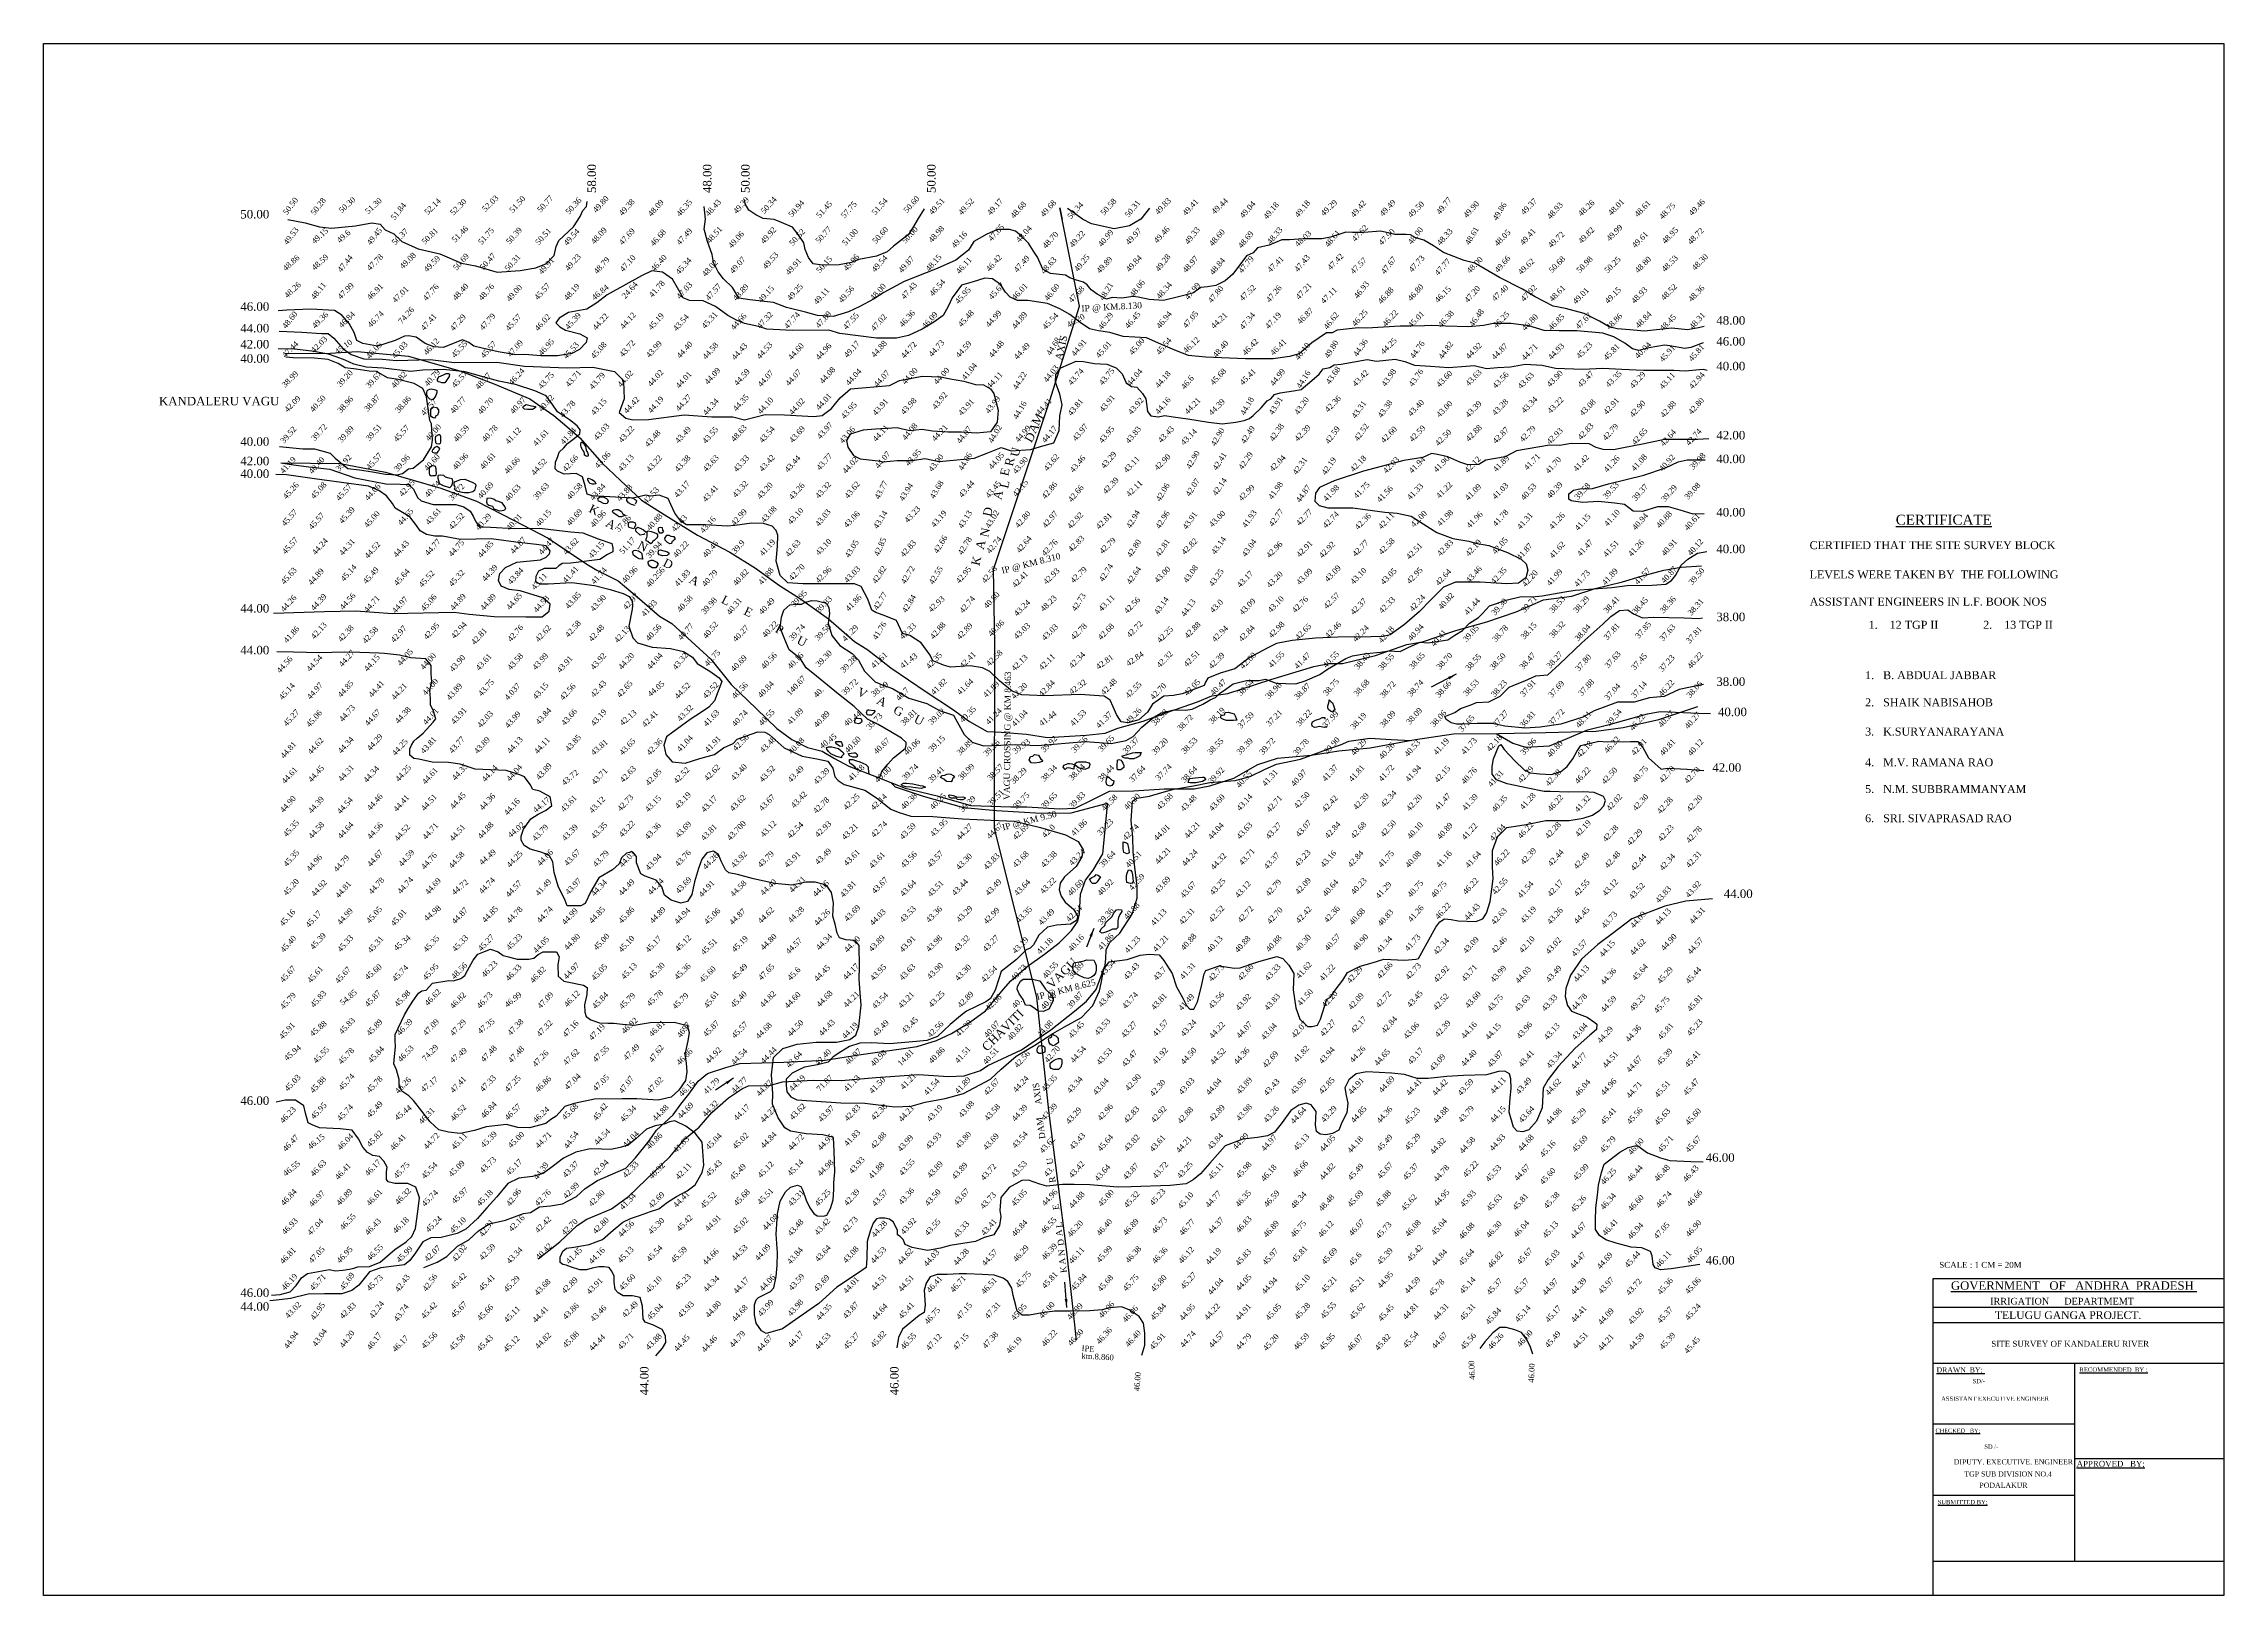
# Model space of a CAD drawing. Header units: millimetres. Extents: x 12 to 779, y 11 to 558.
import ezdxf

# ---------------------------------------------------------------- set-up
doc = ezdxf.new("R2010")
doc.units = ezdxf.units.MM
doc.header["$MEASUREMENT"] = 0
for name, color, linetype in [('contour', 31, 'Continuous'), ('contourtext', 31, 'Continuous'), ('TEXT', 7, 'Continuous'), ('VAGU', 5, 'Continuous')]:
    doc.layers.add(name, color=color, linetype=linetype)
doc.layers.add('TITLE', color=7, linetype='Continuous', lineweight=30)
doc.styles.get("Standard").update_dxf_attribs({"font": 'times.ttf', "height": 1.3})
doc.dimstyles.get("Standard").update_dxf_attribs({"dimtxt": 1.3, "dimasz": 1, "dimexe": 0.18, "dimexo": 0.0625, "dimgap": 0.09, "dimtad": 0, "dimtih": 1, "dimtoh": 1, "dimdec": 0, "dimzin": 0, "dimdsep": 46, "dimtxsty": 'Standard', "dimcen": 300, "dimclrd": 5, "dimclre": 5, "dimclrt": 4, "dimadec": 0, "dimazin": 0, "dimtfac": 1, "dimtdec": 0, "dimtofl": 0, "dimtmove": 0, "dimatfit": 3, "dimfxl": 0, "dimtolj": 1, "dimtzin": 0, "dimarcsym": 0})

msp = doc.modelspace()

# ---------------------------------------------------------------- linework, layer by layer
at = {"layer": 'contour', "ltscale": 0.2}
for points in [[(97.5, 495.5), (103.63, 494.4), (108.73, 492.95), (112.93, 492.45), (121.34, 493.34), (127.17, 494.4), (130.03, 493.96), (131.82, 491.94), (134.91, 490.49), (137.71, 487.86), (143.48, 485.28), (151.1, 483.43), (158.73, 480.19), (163.64, 479.21), (171.26, 477.03), (179.33, 477.59), (184.88, 478.48), (188.69, 480.05), (191.33, 482.9), (192.06, 486.09), (193.01, 488.17), (198.19, 492.96), (200.54, 496.6), (201.44, 498.78), (202.73, 500.12), (203.01, 501.86)], [(596.34, 457.91), (594.24, 457.38), (590.46, 456.73), (584.93, 457.23), (575.31, 456.28), (570.13, 456.66), (565.67, 457), (562.88, 457.8), (559.49, 459.74), (554.07, 462.49), (547.49, 464.19), (543.18, 465.06), (536.81, 468.3), (532.27, 471.04), (524.21, 475.13), (515.59, 480.2), (511.81, 481.07), (504.45, 483.97), (501.01, 486.32), (497.54, 488.3), (494.79, 489.14), (492.92, 490.17), (491.4, 490.24), (487.32, 490.32), (482.4, 491.46), (476.42, 491.01), (472.46, 491.01), (470.09, 491.04), (464.71, 489.37), (461.66, 488.8), (455.1, 488.76), (450.26, 488.38), (447.55, 488.38), (443.12, 486.46), (439.04, 485.58), (437.51, 483.79), (435.11, 482.73), (430.33, 476.35), (427.59, 473.91), (424.31, 472.35), (421.37, 471.85), (419.04, 471.55), (416.24, 469.63), (411.7, 468.48), (405.91, 467.08), (400.87, 467.42), (396.95, 468.22), (395.19, 468.48), (391.29, 467.88), (387.78, 468.03), (385.83, 467.53), (382.52, 469.29), (380.46, 470.77), (379.08, 472.6), (377.75, 473.44), (375.27, 474.16), (372.98, 475.04), (371.34, 475.95), (366.06, 476.54), (363.43, 478.1), (361.52, 482.25), (360.18, 484.44), (358.39, 487.22), (355.91, 489.66), (353.85, 491.45), (351.64, 492.06), (347.41, 491.98), (343.71, 490.35), (339.13, 487.79), (337.3, 484.75), (332.74, 481.27), (326.26, 478.3), (314.62, 473.71), (307.37, 469.9), (303.75, 467.54), (298.93, 464.9), (295.01, 463.07), (289.59, 461.43), (284.02, 461.77), (279.83, 462.96), (273.17, 464.56), (268.56, 466.35), (260.29, 467.26), (256.34, 467.89), (254.17, 471.62), (250.93, 474.63), (249.06, 477.18), (247.42, 480.38), (246.96, 483.19), (245.36, 487.76), (244.21, 492.14), (244.59, 495.63), (244.21, 500.12)], [(321.66, 499.28), (319.57, 495.86), (317.49, 492.53), (316.06, 490.23), (310.81, 486.22), (308.56, 484.18), (304.83, 482.62), (298.58, 481.45), (296.03, 480.41), (291.65, 479.59), (285.79, 479.42), (282.54, 479.98), (280.85, 482.15), (279.72, 484.96), (279.2, 487.39), (277.21, 490.24), (275.24, 492.82), (271.42, 494.51), (268.82, 495.59), (264.92, 495.94), (262.4, 497.15), (259.93, 498.89), (258.54, 501.09), (258.37, 502.65)], [(400.95, 499.54), (397.95, 495.64), (393.98, 493.32), (388.48, 492.32), (380.61, 494.01), (377.33, 495.64), (374.69, 497.7), (372.05, 499.39)], [(595.9, 452.06), (591.57, 450.45), (589.43, 450.1), (584.18, 451.08), (582.28, 451.25), (576.91, 450.39), (573.27, 449.47), (571.02, 449.99), (568.37, 452), (564.5, 454.25), (560.63, 455.52), (551.51, 456.39), (545.22, 456.33), (539.97, 456.5), (534.51, 458.12), (528.16, 458.98), (522.16, 458.98), (518.58, 458.23), (513.33, 457.72), (505.19, 457.95), (500.34, 458.18), (497.86, 458.06), (492.49, 457.95), (489.26, 457.95), (477.56, 457.31), (474.5, 457.37), (467.11, 456.56), (465.27, 455.64), (463.25, 455.64), (458.17, 452.12), (453.66, 448.2), (450.32, 447.28), (444.57, 446.46), (434.82, 446.52), (420.68, 447.04), (414.68, 447.67), (410.46, 449.35), (406.08, 451.19), (399.9, 453.84), (391.73, 454.37), (386.99, 455.81), (383.07, 456.33), (379.84, 457.02), (376.6, 459.32), (372.97, 462.09), (369.45, 464.05), (365.04, 465.92), (358.11, 467.07), (354.54, 467.07), (351.94, 468.16), (350.26, 469.95), (348.47, 472.72), (345.7, 474.62), (342.99, 474.91), (338.89, 473.58), (334.74, 472.43), (331.51, 467.99), (330.12, 464.94), (328.3, 461.69), (325.07, 459.44), (320.91, 456.91), (316.07, 454.66), (311.85, 453.74), (304.81, 453.74), (291.94, 455.41), (288.07, 456.62), (275.12, 456.45), (266.17, 456.91), (263.29, 457.89), (258.38, 458.93), (255.5, 460.14), (252.49, 461.7), (248.17, 464.87), (243.85, 466.86), (239, 466.98), (236.81, 468.02), (234.79, 471.53), (233.05, 474.59), (229.48, 476.95), (225.72, 477.53), (222.09, 475.68), (209.97, 469.05), (206.39, 466.23), (202.87, 463.92), (196.38, 462.81), (193.15, 460.79), (191.88, 459.18), (193.33, 457.8), (195.29, 456.53), (200.37, 455.26), (203.02, 453.82), (202.56, 452.26), (200.25, 449.79), (197.54, 448.35), (192.52, 447.54), (186.63, 447.49), (181.03, 447.95), (177.8, 447.89), (171.62, 448.93), (165.97, 450.2), (163.02, 451), (161.29, 452.27), (159.1, 453.19), (152.25, 450.43), (149.02, 450.66), (145.96, 451.87), (142.73, 454.06), (140.02, 454.64), (138.63, 454.41), (135.34, 452.91), (129.08, 450.97), (124.01, 451.83), (121.87, 452.99), (120.89, 455.7), (119.1, 458.92), (116.62, 461.92), (113.96, 463.48), (105.65, 464), (97.22, 463.65), (94.11, 463.42)], [(94.45, 456.28), (102.5, 455.84), (109.45, 455.37), (111.8, 455.42), (113.74, 453.81), (117.08, 450.05), (119.85, 448.01), (124.35, 446.44), (130.88, 446.39), (135.8, 445.87), (147.63, 446.23), (156.26, 445.19), (171.16, 445.29), (180.85, 443.94), (195.91, 443.36), (204.9, 443.52), (212.58, 442), (215.17, 439.47), (215.75, 438.53), (215.96, 432.37), (214.28, 427.57), (216.59, 425.58), (219.05, 424.95), (224.59, 425.16), (237.14, 426.72), (246.81, 426.1), (254.28, 426.05), (258.41, 425), (265.66, 426.83), (272.41, 426.78), (282.81, 426.2), (285.74, 426.57), (288.98, 428.97), (292.06, 432.78), (295.67, 435.86), (309.44, 437.13), (312.99, 438.8), (320.88, 440.41), (327.52, 440.15), (330.24, 439.58), (335.63, 438.64), (339.7, 437.44), (342.53, 437.33), (345.04, 435.92), (346.19, 434.31), (347.67, 428.43), (347.36, 424.2), (344.95, 420.81), (340.04, 420.34), (334.81, 420.71), (330, 420.71), (324.51, 420.97), (320.96, 421.54), (316.41, 421.12), (312.12, 422.22), (304.5, 421.75), (300.11, 421.38), (295.57, 419.97), (294.31, 417.73), (294.78, 415.33), (296.72, 412.45), (299.07, 411.31), (305.41, 410.54), (307.14, 410.18), (312.16, 410.65), (317.49, 410.65), (321.88, 411.33), (326.95, 410.33), (329.51, 410.54), (339.23, 411.48), (344.07, 413.39), (348.77, 415.27), (352.22, 414.06), (359.23, 414.59), (362.63, 415.63), (367.33, 416.88), (369.16, 421.27), (369.39, 426.36), (370.17, 430.32), (369.39, 434.03), (367.87, 438.26), (368.03, 440.92), (369.81, 443.26), (375.2, 445.71), (377.71, 445.55), (381.47, 444.87), (385.91, 444.56), (389.26, 443.26), (391.4, 441.22), (392.71, 438.03), (394.64, 436.78), (396.47, 436.47), (398.54, 434.3), (399.64, 432.42), (400.32, 427.98), (401.47, 426.41), (404.08, 426), (406.38, 426.57), (409.36, 426.05), (414.48, 425.32), (421.7, 424.22), (426.53, 423.58), (431.34, 424.15), (434.27, 424.72), (436.15, 425.51), (437.51, 426.55), (440.33, 429.21), (442.47, 431.73), (443.68, 432.36), (444.98, 433.92), (446.97, 434.5), (451.68, 435.18), (454.39, 435.7), (458.16, 438.85), (460.78, 441.04), (462.08, 442.92), (464.49, 443.39), (466.06, 444.39), (468.46, 444.65), (477.61, 446.27), (480.96, 445.64), (487.52, 446.39), (490.87, 445.6), (494.26, 444.25), (499.96, 443.93), (506.23, 443.46), (512.51, 443.88), (515.33, 444.09), (519.62, 443.04), (523.51, 443.46), (528.11, 443.72), (533.23, 444.66), (539.29, 444.3), (543.94, 443.2), (553.51, 442.84), (560.65, 443.25), (567.34, 442.89), (574.97, 442.52), (580.51, 442.52), (585.58, 442.52), (589.56, 442.26), (595.99, 442.89), (597.4, 442.52)], [(597.98, 418.29), (593.94, 418.04), (587.73, 418.04), (582.27, 418.04), (575.13, 416.49), (567.36, 415), (564.32, 414.45), (560.72, 414.57), (558.23, 415.25), (555.75, 416.49), (549.45, 416.66), (545.47, 415.95), (541.78, 416.02), (530.24, 414.11), (526.24, 411.99), (519.43, 410.76), (517, 409.23), (513.11, 409.16), (510.27, 410.05), (506.04, 411.99), (502.45, 412.84), (500.23, 413.18), (497.21, 411.75), (490.58, 410.69), (476.38, 406.96), (466.05, 403.51), (460.8, 401.2), (459.45, 399.14), (459.21, 396.4), (460.7, 394.77), (463.82, 394), (472.62, 394.05), (483.82, 392.46), (488.15, 392.17), (493.14, 391.02), (499.87, 386.75), (502.13, 385.26), (507.78, 383.25), (513.44, 382.25), (515.75, 381.57), (520.51, 380.76), (526.99, 378.26), (531.84, 375.96), (533.62, 374.33), (534.25, 372.07), (533.53, 369.39), (530.88, 367.44), (526.85, 367.25), (517.38, 367.78), (508.69, 367.78), (504.55, 366.1), (499.88, 361.53), (496.09, 357.45), (490.75, 352.94), (485.7, 349.28), (483.29, 348.66), (479.02, 348.52), (467.34, 348.47), (459.42, 348.04), (451.27, 347.26), (445.74, 346.25), (443.77, 345.25), (442.43, 344.53), (436.04, 341.17), (430.98, 337.24), (425.84, 335.8), (421.51, 333.98), (420.74, 332.59), (420.26, 331.39), (412.53, 328.46), (409.45, 327.93), (406, 327.65), (402.01, 324.81), (400.33, 321.98), (397.28, 319.38), (393.3, 318.32), (391.04, 318.66), (389.31, 321.2), (388.2, 323.94), (387.15, 326.29), (385.03, 327.63), (381.52, 327.87), (376.62, 328.3), (364.01, 327.83), (358.72, 327.97), (356.03, 328.11), (352.67, 329.41), (348.2, 333.06), (344.73, 336.35), (342.23, 337.6), (337.81, 338.37), (330.94, 337.89), (328.44, 338.61), (326.23, 339.57), (324.74, 340.14), (323.74, 342.16), (320.61, 346.43), (316.53, 349.02), (314.03, 349.74), (311.84, 354.29), (308.1, 355.87), (304.64, 357.12), (303.24, 357.98), (301.85, 361.87), (299.5, 366.33), (297.09, 367.24), (282.56, 367.26), (278.91, 367.26), (273.67, 367.64), (270.94, 370.18), (269.54, 375.27), (269.97, 380.49), (270.12, 384.33), (269.54, 385.96), (268.15, 387.54), (265.07, 388.45), (260.94, 388.55), (254.98, 387.73), (252.28, 387.49), (244.64, 388.02), (239.88, 388.07), (237.96, 388.02), (235.99, 389.32), (233.88, 392.15), (232.43, 395.22), (231.46, 397.27), (228.34, 398.47), (225.31, 398.13), (223.58, 398.42), (219.04, 397.46), (210.98, 397.85), (204.69, 398.18), (203.01, 398.76), (202.28, 401.73), (201.28, 404.95), (199.07, 406.1), (194.84, 405.91), (192.48, 406.91), (191.72, 407.78), (191.86, 410.03), (192.58, 412.14), (193.11, 413.58), (194.69, 415.15), (196.04, 416.64), (197.91, 418.03), (199.61, 419.36), (200.36, 420.09), (200.46, 421.53), (199.45, 422.92), (196.71, 424.94), (192.48, 427.8), (190.75, 430.39), (188.58, 433.46), (184.5, 435.24), (177.71, 437.5), (171.8, 438.61), (165.84, 440.29), (159.98, 441.91), (152.41, 442.73), (145.15, 442.5), (140.89, 441.97), (131.15, 443.15), (125.13, 443.56), (120.81, 444.57), (117.7, 445.96), (114.56, 447.2), (111.84, 448.12), (105.96, 449.19), (99.93, 449.84), (94.12, 449.99)], [(94.68, 415.6), (102.78, 414.78), (106.9, 414.78), (112.45, 413.31), (114.22, 411.54), (118.64, 407.9), (122.76, 407.34), (127.39, 406.73), (131.94, 405.87), (136.23, 405.61), (137.88, 406.13), (140, 407.68), (141.65, 408.03), (143.64, 409.63), (145.33, 410.93), (148.18, 415.5), (148.48, 417.88), (148.18, 423.55), (147.61, 424.71), (146.4, 433.07), (145.05, 436), (142.1, 437.77), (136.38, 439.2), (132.66, 439.77), (128.8, 441.97), (126.24, 442.19), (121.65, 442.79), (117.69, 443.29), (115.31, 444.8), (111.71, 446.27), (106.94, 446.66), (99.4, 446.83), (96.85, 447.01)], [(95.15, 409.8), (99.55, 409.16), (104.98, 408.43), (112.36, 407.66), (121.15, 404.59), (132.08, 402.5), (137.15, 402.32), (140, 402.19), (141.86, 400.6), (143.18, 397.68), (144.49, 396.46), (148.79, 395.15), (156.7, 395.14), (159.55, 394.33), (161.81, 392.88), (162.85, 391.12), (163.76, 389.08), (165.21, 387.32), (168.88, 387.23), (177.3, 386.78), (186.13, 386.82), (197.2, 385.59), (201.45, 385.14), (206.79, 383.1), (211.68, 381.43), (212.05, 379.94), (211.96, 378.54), (210.1, 377.54), (207.47, 375.82), (197.22, 374.48), (194.1, 374.35), (193.01, 373.53), (191.88, 372.63), (187.85, 372.63), (185.86, 371.64), (184.86, 369.83), (184.73, 367.88), (186.45, 367.25), (189.26, 367.25), (197.57, 367.69), (205.49, 366.61), (211.06, 365.21), (215.63, 363.8), (217.76, 362.81), (218.8, 361.18), (218.94, 359.64), (218.85, 358.29), (217.62, 352.37), (219.02, 348.21), (220.65, 346.5), (225.82, 344.87), (232.36, 344.4), (236.93, 343.36), (240.01, 341.37), (241.73, 339.2), (246.13, 336.44), (249.43, 334.18), (250.38, 332.87), (247.8, 326.06), (245.81, 323.8), (243.22, 322.08), (239.24, 319.5), (233.17, 314.99), (230.9, 313.31), (230, 310.46), (230.72, 307.16), (232.89, 304.59), (237.51, 304.09), (242.63, 305.67), (247.79, 307.07), (250.93, 309.52), (254.42, 311.01), (255.73, 312.55), (258.72, 313.63), (263.11, 315.08), (265.56, 315.03), (267, 314.22), (272.3, 309.52), (278.64, 306.53), (283.78, 305.65), (287.72, 304.79), (289.48, 302.26), (290.16, 299.23), (291.38, 297.92), (293.42, 296.61), (300.69, 294.51), (304.85, 291.84), (309.92, 287.91), (312.5, 286.87), (316.99, 285.46), (324.68, 285.24), (335.13, 284.51), (345.27, 283.97), (353.47, 283.65), (362.57, 281.43), (371.42, 278.83), (375.81, 276.48), (377.62, 273.59), (377.17, 271.1), (375.18, 267.71), (371.01, 264.06), (369.47, 261.75), (369.11, 259.45), (369.88, 257.28), (371.28, 255.15), (374.18, 252.62), (375.76, 250.09), (375.27, 248.68), (373.14, 247.42), (368.28, 247.03), (365.02, 246.31), (362.03, 243.46), (360.13, 240.06), (358.95, 238.89), (357.55, 238.3), (354.11, 234.95), (348.75, 230.71), (347.94, 228.09), (346.58, 224.16), (344.95, 221.22), (343.36, 220.04), (336.56, 216.76), (334.43, 215.04), (330.81, 211.97), (326.28, 207.81), (322.52, 206.4), (318.9, 206.09), (309.37, 205.16), (303.03, 205.53), (299, 205.48), (295.33, 204.31), (292.34, 202.36), (289.63, 200.69), (287.77, 198.74), (284.09, 197.82), (279.52, 197.05), (277.44, 196.1), (275.13, 194.92), (273.04, 192.75), (273.04, 190.58), (273.32, 188.27), (274.63, 186.56), (276.8, 185.52), (292.31, 184.4), (300.76, 184.31), (311.17, 183.07), (317.04, 183.24), (322.03, 184.67), (329.05, 186), (335.46, 187.69), (345, 192.78), (348.74, 196.33), (354.01, 200.91), (360.56, 204.79), (366.95, 208.82), (371.1, 211.22), (377.04, 214.49), (381.01, 218.68), (383.33, 223.89), (383.9, 226.55), (384.84, 231.54), (386.78, 234.05), (393.07, 234.88), (397.72, 236.48), (400.82, 236.74), (404.36, 236.57), (406.02, 234.52), (408.95, 229.96), (410.52, 225.25), (412.66, 221.32), (413.97, 218.75), (415.19, 217.4), (416.63, 217.4), (417.9, 219.97), (419.21, 225.07), (420.26, 229.91), (420.87, 231.05), (425.5, 232.7), (430.91, 231.83), (432.88, 231.96), (439.51, 234.19), (445.8, 235.97), (447.92, 235.32), (450.05, 232.88), (451.8, 229.96), (451.58, 224.24), (452.5, 217.85), (453.94, 213.93), (456.65, 211.31), (458.31, 211.27), (460.1, 211.75), (461.15, 213.93), (463.38, 220.99), (464.69, 221.64), (466.71, 224.55), (469.07, 227.65), (470.73, 230.31), (475.18, 232.58), (479.42, 233.75), (483.48, 234.98), (490.73, 234.68), (494.83, 234.99), (495.7, 235.29), (501.78, 246.25), (503.26, 248.22), (504.88, 249.22), (507.19, 249), (509.64, 248.56), (515.86, 248.27), (518.31, 249.28), (519.66, 251.24), (520.88, 255.38), (521.58, 259.7), (522.02, 263.32), (521.72, 267.5), (521.72, 273.35), (523.51, 278.14), (526.83, 281.4), (533.56, 282.45), (540.54, 283.84), (548.75, 283.93), (553.68, 284.71), (556.95, 285.78), (559.57, 287.57), (561.01, 289.09), (561.58, 290.88), (560.79, 292.36), (557.56, 293.76), (553.8, 293.98), (548.56, 293.8), (542.08, 294.11), (539.98, 294.11), (534.17, 295.24), (526.97, 296.77), (523.17, 298.17), (521.69, 300.17), (521.6, 302.92), (522.08, 305.62), (524.04, 310.2), (524.7, 310.59), (525.92, 308.93), (529.68, 304.92), (532.87, 301.77), (534.97, 300.63), (538.37, 300.37), (542.39, 300.07), (545.66, 301.07), (548.11, 302.86), (550.03, 305.65), (551.43, 308.22), (552.87, 310.32), (559.24, 311.8), (562.08, 311.62), (570.31, 311.67), (572.98, 311.67), (574.55, 309.79), (576.69, 305.95), (581.14, 301.94), (583.41, 302.29), (590.31, 301.94), (596.12, 301.46)], [(596.31, 391.83), (592.39, 391.77), (587.86, 393.2), (583.7, 394.38), (579.85, 394.38), (574.63, 392.76), (571.34, 392.83), (568.24, 395.12), (564.88, 395.68), (559.01, 396.24), (553.55, 395.93), (549.45, 396.49), (548.58, 397.11), (548.58, 398.9), (550.32, 400.21), (552.49, 400.64), (556.96, 400.76), (562.61, 402.44), (575, 405.51), (582.7, 408.12), (587.18, 410.23), (590.34, 410.85), (596.62, 410.91)], [(92.55, 356.92), (110.47, 357.48), (121.56, 357.7), (134.45, 356.81), (156.15, 357.21), (161.36, 356.53), (170.21, 355.7), (181.36, 355.64), (187.13, 355.58), (189.6, 357.55), (189.99, 360.13), (187.36, 362.31), (179.35, 364.71), (175.49, 365.27), (172.69, 366.45), (171.73, 368.46), (172.18, 370.92), (174.25, 372.99), (178.23, 374.84), (186.58, 375.66), (188.48, 376.67), (189.71, 377.85), (189.88, 378.91), (188.48, 380.59), (185.12, 381.09), (177.89, 381.93), (169.1, 383.05), (158.38, 382.88), (152.05, 384), (149.3, 384), (146.34, 384.62), (144.15, 385.85), (142.92, 387.81), (140.51, 390.83), (135.34, 393.83), (134.44, 395.56), (132.31, 398.25), (129.57, 400.15), (125.99, 401.6), (107, 404.23), (97.14, 405.63), (93.33, 405.69)], [(219.82, 394.87), (218.6, 395.16), (217.56, 395.8), (216.93, 396.58), (216.97, 397.22), (217.32, 397.51), (217.66, 397.71), (219.04, 397.46), (219.82, 396.97), (220.26, 396.73), (220.36, 396.34), (220.12, 395.65), (219.87, 395.36)], [(223.31, 384.9), (222.96, 384.56), (221.64, 384.36), (220.12, 385.78), (220.12, 386.71), (220.75, 387.25), (222.13, 386.62), (222.77, 386.27), (223.7, 385.39)], [(305.86, 298.83), (306.75, 301.17), (308.88, 303.76), (310.87, 305.89), (311.94, 306.77), (315, 309.3), (315.28, 310.5), (315.32, 311.33), (313.65, 312.9), (309.95, 315.08), (305.46, 317.67), (301.71, 319.51), (296.97, 323.97), (291.51, 328.32), (283.67, 334.76), (280.02, 337.68), (278.12, 340.82), (274.13, 344.04), (272.56, 347.65), (270.98, 351.76), (271.44, 355.51), (272.23, 357.91), (274.27, 359.83), (276.5, 360.06), (278.39, 360.06), (279.81, 360.73), (282.05, 361.4), (283.95, 361.26), (285.8, 360.76), (287.19, 360.48), (288.07, 358.91), (288.26, 356.78), (287.84, 353.4), (289.1, 349.08), (291.88, 345.56), (296.28, 342.65), (298.46, 340.29), (300.59, 336.47), (304.39, 332.68), (306.8, 331.71), (310.45, 330.37), (316.24, 326.95), (322.54, 325.05), (327, 322.62), (331.91, 320.96), (333.25, 318.64), (335.66, 314.2), (338.53, 311.48), (342.47, 310.18), (348.58, 310.41), (353.67, 310.69), (361.51, 310.3), (378.37, 311.73), (383.28, 311.32), (387.51, 310.97), (392.74, 312.08), (395.2, 313.42), (398.3, 316.79), (402.46, 320.25), (405.25, 321.76), (409.5, 322.81), (413.68, 322.76), (416.05, 323.12), (419.72, 324.81), (422.38, 326.36), (424.17, 327.21), (425.66, 328.6), (427.83, 330.16), (430.49, 331.97), (435.16, 333.17), (439.48, 333.2), (441.88, 333.62), (445.6, 332.28), (448.94, 332.15), (452.51, 331.99), (455.85, 333.12), (460.91, 335.29), (463.63, 337.17), (470.14, 340.88), (472.41, 341.88), (477.27, 342.72), (482.36, 343.15), (485.28, 343.66), (489.29, 343.35), (492.27, 344.93), (496.31, 346.68), (499.02, 346.42), (505.99, 347.56), (508.46, 349.11), (511.21, 350.76), (513.7, 353.41), (516.82, 355.42), (518.11, 356.71), (520.74, 359.47), (526.61, 361.47), (531.8, 362.77), (535.76, 362.69), (539.25, 362.98), (547.27, 364.42), (550.85, 364.96), (563.79, 365.89), (569.16, 366.62), (578.04, 366.75), (582.76, 367.15), (584.74, 368.36), (586.21, 370.15), (588.19, 373.85), (590.52, 375.96), (593.92, 378.02), (597.27, 378.62)], [(596.11, 331.8), (587.54, 330.01), (582.23, 327.59), (576.99, 327.07), (571.68, 325.61), (565.73, 325.61), (557.51, 322.52), (553.61, 320.29), (545.87, 317.86), (538.52, 316.71), (533.21, 316.39), (526.05, 317.16), (521.7, 317.99), (516.39, 318.05), (511.24, 317.8), (509.04, 317.8), (507.16, 318.24), (505.5, 319.45), (504.97, 320.48), (508.55, 321.91), (510.48, 323.3), (513.84, 324.51), (516.17, 325.45), (520.43, 325.69), (524.51, 327.66), (527.65, 330.83), (530.47, 332.04), (533.2, 333.12), (537.06, 334.86), (541.2, 335.16), (545.36, 338.92), (553.16, 346.48), (560.61, 353), (563.44, 355.73), (566.48, 357.79), (569.44, 358.1), (571.37, 356.63), (574.59, 355.28), (578.4, 355.46), (589.29, 355.28), (594.44, 355.06), (595.74, 355.24)], [(599.21, 256.27), (589.89, 255.42), (582.44, 253.66), (570.78, 249.21), (563.86, 243.95), (558.8, 240.21), (553.11, 235.01), (549.24, 229.38), (547.55, 224.71), (547.34, 221.92), (548.17, 218.71), (549.52, 216.74), (552.24, 215.67), (555.12, 214.64), (557.84, 212.77), (558.46, 212.19), (558.34, 210.22), (556.03, 208.25), (550.89, 203.64), (544.91, 197.21), (541.41, 192.69), (539.59, 189.62), (539.26, 182.72), (537.29, 177.93), (534.53, 174.89), (532.39, 174.24), (530.5, 174.44), (529.1, 175.84), (527.66, 181.14), (527.94, 186.15), (528.36, 189.43), (528.27, 192.88), (527.7, 194.65), (526.13, 195.56), (523.83, 195.47), (519.59, 194.24), (511.59, 194.12), (505.66, 193.75), (499.12, 192.97), (495.21, 193.05), (490.8, 194.36), (486.2, 194.94), (477.53, 195.4), (473.7, 194.7), (471.15, 192.48), (469.75, 189.68), (470.2, 187.01), (470.82, 184.35), (470.41, 180.9), (468.76, 177.45), (467.65, 174.82), (465.39, 173.63), (463.08, 173.13), (461.11, 173.34), (459.79, 174.32), (459.42, 176.71), (459.67, 181.35), (457.86, 183.74), (456.17, 184.31), (453.62, 183.65), (450.7, 181.76), (447.38, 177.02), (444.95, 174.14), (442.53, 172.82), (439.03, 172.25), (433.8, 171.63), (427.63, 169.25), (422.18, 163.19), (418.92, 159.4), (416.35, 157.27), (413.86, 155.9), (408.28, 155.32), (394.51, 154.81), (390.02, 154.77), (388.36, 154.85), (379.99, 155.57), (374.46, 155.64), (370.4, 155.64), (364.8, 155.06), (362.38, 155.82), (358.4, 157.2), (356.01, 157.09), (351.59, 154.59), (348.58, 151.1), (348.32, 146.55), (348.61, 144.41), (348.11, 141.23), (346.11, 137.95), (342.78, 137.04), (339.71, 135.63), (330.77, 134.15), (327.36, 133.28), (322.77, 132.38), (317.37, 133.47), (315.96, 134.08), (314.99, 134.59), (314.23, 136.25), (313.18, 137.3), (312.24, 137.95), (312.27, 139.47), (310.78, 142.39), (309.4, 143.44), (307.77, 143.87), (305.96, 143.87), (304.81, 143.58), (303.65, 142.07), (302.59, 139.19), (301.58, 135.54), (301.43, 129.63), (301.25, 126.45), (297.81, 124.06), (290.89, 119.49), (284.59, 113.76), (277.67, 108.95), (271.69, 104.89), (268.11, 103.74), (266.05, 103.23), (264.31, 104.17), (262.5, 106.81), (261.85, 109.81), (261.85, 113.28), (262.43, 115.02), (263.26, 115.88), (267.49, 117.97), (268.65, 119.24), (269.52, 123.32), (269.88, 127.19), (269.99, 131.63), (269.56, 138.14), (269.96, 145.29), (270.94, 149.85), (272.85, 153.14), (274.59, 154.76), (277.05, 155.49), (278.25, 155.02), (278.9, 153.53), (280.09, 150.21), (281.32, 147.5), (282.78, 145.43), (284.01, 144.6), (286.15, 144.52), (287.38, 144.92), (288.68, 147.23), (289.62, 150.23), (289.84, 153.89), (289.84, 156.27), (290.2, 160.16), (289.99, 167.39), (289.7, 172.23), (285.97, 173.13), (280.03, 173.49), (274.53, 174.47), (272.56, 175.67), (270.18, 179.21), (268.26, 183.91), (268.33, 187.6), (267.93, 194.31), (268.62, 200.4), (271.91, 203.58), (276.91, 205.06), (283.64, 205.86), (290.81, 205.75), (295.45, 206.78), (297.55, 208.26), (298.64, 211.3), (299.43, 218.81), (299.05, 223.22), (298.74, 227.98), (298.87, 232.3), (298.69, 239.82), (297.28, 241.64), (294.06, 241.86), (291.78, 242.59), (290.97, 244.18), (290.33, 247.4), (289.47, 250.17), (289.69, 254.92), (288.96, 258.51), (287.65, 260.37), (285.97, 261.5), (283.24, 262.18), (280.01, 262.18), (275.06, 261.14), (269, 261.65), (261.55, 263.37), (255.91, 264.87), (252.87, 265.5), (251.69, 266.5), (250.19, 269.5), (249.19, 271.9), (247.46, 273.08), (245.1, 272.49), (243.33, 270.22), (242.19, 266.96), (240.78, 262.24), (239.76, 257.78), (238.26, 255.33), (235.94, 254.74), (232.53, 255.83), (230.17, 257.56), (229.26, 260.46), (227.22, 262.82), (223.4, 264.23), (221.86, 265.14), (220.39, 268.95), (220.3, 271.18), (218.93, 272.86), (216.84, 272.36), (215.03, 270.77), (214.21, 268.59), (211.85, 266.46), (207.08, 263.73), (204.3, 258.88), (202.25, 254.69), (200.7, 253.83), (197.48, 253.87), (195.93, 253.87), (195.16, 255.73), (192.71, 260.73), (191.39, 265.54), (190.84, 269.33), (189.71, 271.46), (187.07, 272.64), (182.94, 273.82), (180.75, 275.04), (179.75, 276.91), (179.75, 278.36), (180.52, 280.88), (183.16, 284.42), (185.7, 286.15), (188.52, 287.51), (190.52, 289.14), (189.88, 292.27), (186.25, 294.2), (183.88, 294.84), (182.84, 296.52), (180.93, 299.24), (179.2, 299.92), (174.39, 301.46), (163.55, 301.98), (158.28, 303.66), (154.15, 304.29), (148.42, 304.47), (143.74, 305.43), (141.92, 305.7), (140.51, 306.88), (140.56, 309.1), (141.11, 310.42), (141.92, 311.83), (143.15, 312.82), (145.18, 314.63), (148.79, 318.48), (149.67, 319.68), (148.87, 322.33), (147.75, 324.65), (147.75, 326.89), (147.51, 329.62), (148.31, 332.66), (148.07, 335.55), (148.07, 338.51), (146.17, 340.84), (140.76, 341.13), (136.87, 342.15), (131.54, 342.75), (129.77, 342.78), (122.89, 343.02), (117.37, 343.11), (108.72, 342.94), (99.59, 343.16), (93.63, 343.24)], [(303.04, 320.94), (302.15, 320.92), (301.56, 321.15), (301.29, 321.93), (301.69, 322.8), (302.15, 322.91), (303.92, 322.6), (304.19, 322.68), (304.28, 322.32), (303.88, 321.78), (303.48, 321.32), (303.04, 320.94)], [(299.69, 318.89), (299.54, 318.56), (298.93, 318.08), (298.45, 317.94), (297.4, 318.1), (297.22, 318.53), (297.19, 318.79), (297.3, 319.35), (297.46, 319.74), (297.64, 319.88), (298.19, 319.92), (299.21, 319.81), (299.48, 319.67), (299.62, 319.35), (299.71, 319.03), (299.69, 318.89)], [(463.27, 316.98), (462.63, 316.63), (461.47, 316.87), (460.81, 316.93), (459.9, 316.79), (459.09, 316.68), (458.21, 317.15), (458.1, 317.92), (458.35, 318.67), (459.4, 319.16), (461, 319.74), (461.77, 320.1), (462.77, 320.1), (462.77, 319.58)], [(297.91, 301.89), (297.2, 302.83), (296.12, 303.55), (295.46, 304.07), (295.36, 304.73), (295.36, 305.32), (295.36, 305.32), (296.48, 305.39), (297.49, 305.06), (298.94, 304.5), (300.05, 304.11), (301.04, 303.55), (301.93, 302.76), (301.93, 302.04), (302.16, 300.26)], [(364.08, 202.26), (362.76, 201.85), (362.08, 201.79), (361.5, 202.12), (361.48, 202.94), (361.5, 203.74), (361.8, 204.2), (362.13, 204.48), (362.71, 204.61), (363.56, 204.5), (363.97, 204.2), (364.11, 203.85), (364.11, 203.35), (364.11, 202.92), (364.08, 202.26)], [(91.83, 116.68), (94.91, 116.98), (98.38, 117.81), (100.48, 120.1), (102.39, 122.79), (104.54, 124.35), (112.18, 125.74), (114.28, 125.25), (116.87, 125.54), (119.31, 125.88), (120.83, 126.18), (122.15, 126.71), (126.31, 126.76), (130.12, 128.28), (135.25, 132.72), (139.28, 135.48), (141.19, 137.39), (142.46, 140.22), (143.39, 146.18), (143.92, 151.01), (142.6, 154.71), (139.82, 155.98), (135.27, 155.98), (132.92, 156.66), (132.29, 157.44), (132.29, 160.17), (132.53, 161.79), (131.36, 163.93), (129.79, 165.5), (127.45, 165.94), (125.64, 166.96), (124.02, 168.77), (122.46, 171.8), (120.2, 174.82), (115.94, 175.26), (108.76, 175.65), (106.12, 176.72), (104.7, 177.36), (103.77, 180.82), (103.23, 183.36), (100.25, 185.41), (96.63, 185.41), (93.4, 184.68)], [(227.16, 95.32), (229.5, 98.05), (230.63, 100.01), (230.53, 102.4), (229.36, 104.55), (226.37, 106.11), (223.44, 107.19), (222.66, 108.31), (222.46, 112.85), (221.62, 115.85), (218.88, 116.49), (215.6, 116.49), (213.89, 117.51), (212.77, 118.63), (212.52, 121.32), (212.48, 123.47), (211.55, 125.23), (210.72, 126.4), (208.81, 126.64), (207.1, 126.64), (204.75, 126.15), (202.75, 125.62), (200.4, 125.62), (197.42, 126.55), (195.61, 127.28), (194.39, 127.52), (193.51, 128.16), (193.49, 130.05), (194.42, 132.15), (195.65, 133.28), (198.24, 133.57), (203.71, 134.5), (206.11, 135.43), (208.41, 136.3), (212.07, 139.53), (215.5, 142.36), (218.23, 143.73), (221.41, 144.7), (225.25, 146.14), (228.18, 147.12), (231.26, 149.41), (234.39, 151.42), (238.16, 153.47), (241.04, 155.61), (243.44, 159.89), (244.08, 162.53), (243.69, 167.46), (243.49, 170.58), (240.95, 173.8), (237.76, 176.27), (233.85, 178.08), (231.99, 177.69), (230.08, 176.91), (226.9, 176.37), (223.87, 175.15), (220.25, 171.83), (217.4, 169.57), (214.57, 168.69), (211.34, 168.01), (208.16, 168.1), (203.96, 168.2), (199.02, 167.03), (194.62, 164.93), (191.05, 162.19), (187.51, 159.59), (183.74, 158.51), (178.95, 157.93), (174.99, 155.97), (171.18, 151.38), (167.64, 147.45), (164.32, 143.64), (160.26, 139.98), (157.18, 138.41), (151.55, 137.05), (147.89, 136.85), (145.09, 135.45), (142.5, 131.64), (140.5, 128.86), (138.59, 127.39), (135.85, 127.05), (130.28, 126.32), (126.27, 124.9), (122.5, 120.26), (120.09, 118.39), (116.62, 117.17), (110.46, 117.17), (104.69, 117.03), (98.53, 115.46), (93.54, 114.93), (91.19, 114.73)], [(594.78, 127.44), (584.7, 125.96), (580.97, 125.67), (579.02, 126.34), (578.3, 127.53), (578.04, 130.49), (577.37, 132.02), (574.4, 133.41), (570.54, 133.58), (565.26, 134.95), (561.66, 136.13), (559.46, 137.66), (558.02, 139.82), (558.02, 142.99), (558.1, 147.48), (558.74, 151.95), (559.12, 155.42), (559.55, 157.45), (560.1, 159.91), (561.07, 162.87), (566.54, 167.04), (569.55, 168.69), (571.88, 169.29), (572.98, 169.24), (576.33, 166.83), (580.86, 165.05), (584.21, 164.08), (591.61, 163.74), (595.93, 163.7)], [(398.28, 95.58), (399.31, 99.1), (399.35, 103.32), (398.88, 106.78), (397.38, 109.22), (393.78, 111.54), (391.15, 112.54), (386.93, 112.21), (384.3, 111.48), (379.94, 111.14), (372.88, 111.11), (367.57, 111.01), (363.18, 110.44), (358.72, 109.68), (356.09, 109.68), (354.42, 111.11), (353.89, 113.07), (352.95, 116.55), (352.55, 119.15), (351.12, 121.51), (349.43, 122.67), (346.3, 123.73), (342, 124), (336.48, 124.2), (333.97, 124.17), (329.74, 123.93), (326.21, 123.97), (323.78, 123.2), (322.38, 120.88), (321.68, 118.48), (321.98, 113.2), (321.65, 110.64), (319.82, 109.55), (313.96, 104.66), (312.56, 101.74), (312.06, 98.16)], [(535.93, 95.96), (535.12, 98.38), (533.8, 101.06), (531.96, 103.49), (529.65, 104.44), (526.63, 105.32), (524.32, 105.25), (521.89, 103.41), (519.1, 100.22), (517.34, 97.91)]]:
    msp.add_lwpolyline(points, dxfattribs=at)
for points in [[(152.81, 438.03), (151.75, 437.99), (151.14, 438.28), (150.57, 438.4), (150.28, 438.81), (150.28, 439.34), (150.81, 440.28), (151.26, 440.4), (152.61, 441.01), (153.31, 441.34), (154.16, 441.34), (154.53, 441.05), (154.41, 440.28), (153.88, 439.54), (153.55, 439.14), (153.18, 438.48)], [(148.64, 432.06), (147.54, 432.31), (146.89, 433), (146.52, 433.86), (146.52, 434.68), (146.6, 435.21), (146.93, 435.57), (147.58, 435.78), (148.03, 435.94), (149.58, 435.61), (150.07, 435.33), (150.07, 434.68), (149.71, 433.57), (149.3, 433)], [(184.33, 428.97), (183.73, 428.67), (181.9, 428.67), (180.88, 428.8), (180.33, 429.35), (180.54, 429.82), (181.44, 430.37), (183.31, 429.94), (184.75, 429.65), (184.71, 429.31)], [(149.25, 425.63), (148.72, 425.67), (148.09, 426), (147.86, 426.43), (147.86, 427.75), (147.86, 428.77), (148.89, 429.56), (149.85, 429.33), (150.57, 428.5), (150.57, 427.61), (150.31, 426.69), (149.68, 426.36), (149.51, 426.1)], [(150.34, 413.8), (150.01, 413.28), (149.25, 413.28), (148.66, 413.54), (148.42, 414), (148.56, 414.43), (149.48, 415.39), (150.14, 415.75), (150.97, 415.06), (150.9, 414.63), (150.67, 414.17)], [(150.74, 416.41), (150.01, 416.54), (149.71, 416.94), (149.61, 418.45), (149.71, 419.25), (150.67, 419.84), (151.1, 419.84), (151.33, 419.11), (151.36, 417.89), (151.36, 417.17), (151.17, 416.71)], [(203.22, 412.1), (202.57, 412.22), (201.97, 412.55), (201.97, 413.13), (201.82, 413.88), (201.53, 414.24), (201.2, 414.55), (201.05, 414.86), (200.81, 415.47), (200.74, 415.92), (200.74, 416.48), (200.81, 417.03), (200.98, 417.13), (201.17, 417.15), (201.65, 416.79), (201.99, 416.21), (202.33, 415.63), (202.62, 414.43), (202.83, 413.85), (203.05, 413.47), (203.27, 412.75), (203.27, 412.29)], [(148.04, 405.1), (147.53, 405.45), (147.5, 406.34), (147.5, 407.7), (147.6, 408.38), (148.23, 408.88), (148.68, 408.95), (149.15, 408.85), (149.41, 408.71), (149.62, 407.82), (149.66, 407.19), (149.76, 406.3), (149.66, 405.36), (149.29, 405.26), (148.51, 405.26)], [(152.25, 401.9), (154.43, 401.17), (154.86, 401.45), (155.28, 401.81), (155.51, 402.56), (155.65, 403.52), (155.42, 404.17), (154.41, 404.43), (153.05, 404.78), (152.44, 405.39), (151.36, 405.46), (150.51, 405.42), (150.37, 405.16), (150.32, 404.46), (150.75, 403.17), (151.12, 402.49), (151.59, 402.23), (151.85, 402.09)], [(158.88, 399.43), (157.42, 399.76), (156.69, 400.11), (156.25, 400.6), (156.44, 401.33), (156.32, 401.66), (156.08, 401.99), (156.13, 402.78), (156.32, 403.14), (158.36, 403.96), (159.91, 404.07), (161.3, 403.56), (162.71, 402.88), (163.5, 402.5), (163.67, 402.34), (163.74, 401.71), (163.57, 401), (163.25, 400.16), (162.66, 399.67), (161.27, 399.29), (160.22, 399.31), (159.82, 399.31), (159.11, 399.43)], [(206.02, 402.43), (205.43, 402.38), (204.84, 402.29), (203.96, 402.53), (203.56, 403.07), (203.22, 403.81), (203.22, 404.39), (203.42, 404.49), (204.6, 404), (205.18, 403.61), (205.68, 403.22)], [(172.16, 392.83), (170.23, 393.56), (169.79, 394.46), (168.38, 394.88), (167.9, 395.15), (167.65, 395.95), (167.69, 397.14), (167.9, 397.5), (169.12, 397.41), (170.23, 397.02), (170.81, 396.58), (171.95, 396.24), (172.74, 395.93), (173.98, 394.38), (174.25, 393.79), (173.94, 393.27), (173.48, 393.04), (173.06, 392.94)], [(210.4, 396.39), (210.05, 395.55), (209.32, 395.45), (208.73, 395.55), (207.65, 396.09), (206.91, 396.39), (206.76, 397.27), (207.45, 397.86), (208.87, 397.76), (209.81, 397.32), (210.15, 396.88)], [(215.84, 391.23), (215.06, 390.83), (214.18, 390.83), (213.54, 391.32), (212.65, 391.86), (212.11, 392.21), (211.92, 392.84), (211.97, 393.09), (212.51, 393.24), (213, 393.38), (213.88, 393.38), (215.01, 392.75), (215.35, 392.01), (216.43, 391.27)], [(219.38, 386.62), (217.71, 387.11), (217.56, 387.6), (217.56, 388.23), (217.66, 388.87), (218.15, 389.02), (218.99, 389.02), (219.82, 388.68), (220.02, 387.94), (219.58, 387.06)], [(225.82, 381.65), (225.28, 381.36), (224.35, 382.1), (223.76, 382.39), (223.71, 383.03), (224, 383.52), (224.05, 384.06), (224.05, 385.28), (224.05, 385.72), (224.49, 385.87), (225.53, 385.67), (226.56, 385.28), (227.34, 384.94), (227.69, 384.55), (227.69, 383.76), (227.34, 383.32), (226.95, 382.83), (226.61, 382.49), (225.97, 382.19)], [(229.26, 385.09), (228.52, 385.09), (228.23, 385.63), (228.08, 386.16), (228.08, 386.51), (228.08, 386.85), (228.18, 387.05), (228.81, 387.15), (229.35, 387.1), (229.45, 386.12), (229.89, 385.53)], [(232.05, 381.31), (231.22, 381.75), (230.48, 382.59), (230.29, 383.32), (230.73, 383.96), (230.93, 384.35), (231.71, 384.35), (232.45, 384.06), (233.09, 383.91), (233.43, 383.86), (233.87, 383.37), (233.87, 382.83), (233.53, 382.59), (233.09, 382.29), (232.79, 382.05), (232.64, 381.41)], [(222.53, 375.96), (221.25, 376.05), (220.17, 376.59), (219.29, 377.33), (218.95, 378.46), (219.39, 378.95), (219.93, 379.04), (221.01, 378.9), (221.74, 378.41), (222.19, 377.92), (222.28, 376.59)], [(231.18, 377.19), (229.63, 377.13), (228.3, 377.4), (228, 378.04), (228.14, 379.07), (228.62, 379.18), (231.22, 378.45), (231.82, 378.04), (231.63, 377.68)], [(227.93, 374.14), (227.19, 372.82), (225.87, 372.82), (224.98, 373.41), (224.54, 374.04), (224.49, 374.88), (224.69, 375.22), (225.48, 375.61), (226.06, 375.61), (227.05, 375.12), (227.54, 374.88)], [(465.48, 322.02), (464.68, 322.43), (463.96, 322.98), (463.76, 323.56), (463.79, 324.25), (464.15, 325.3), (464.23, 325.91), (464.26, 326.35), (464.81, 325.83), (465.42, 325.3), (465.78, 324.42), (466.03, 323.73), (466.25, 322.96), (466.11, 322.63), (465.64, 322.63)], [(431.7, 319.21), (430.5, 319.15), (429.43, 319.15), (428.06, 319.15), (427.05, 319.46), (426.35, 319.79), (426.01, 320.1), (426.26, 320.8), (427.36, 321.08), (427.67, 321.87), (428.7, 322.01), (430.81, 321.39), (431.17, 320.77), (431.45, 319.77)], [(292.54, 305.89), (290.57, 306.57), (288.76, 307.39), (287.97, 308.15), (287.35, 308.97), (287.25, 309.56), (287.94, 309.85), (289.16, 309.88), (291.49, 309.2), (293.16, 307.79), (293.29, 307.2), (292.54, 306.41)], [(292.77, 309.95), (291.81, 310.05), (290.89, 310.74), (290.57, 311.2), (290.57, 311.72), (292.24, 311.75), (292.47, 311.33), (292.93, 310.38)], [(297.89, 306.21), (296.47, 306.21), (295.29, 306.7), (295.03, 307.46), (295.95, 307.62), (296.9, 307.66), (297.49, 307.66), (297.49, 307.66), (298.12, 307)], [(363.23, 304.69), (362.18, 304.28), (360.65, 304.03), (359.33, 304.18), (358.55, 305.23), (359.09, 306.37), (359.84, 306.59), (360.5, 307.17), (361.89, 306.88), (362.67, 305.49), (363.3, 305.13)], [(398, 307.8), (397.54, 306.64), (396.48, 306.04), (395.49, 305.58), (393.97, 305.58), (393.52, 305.79), (392.46, 305.79), (391.75, 306.08), (391.29, 306.5), (391.89, 306.82), (392.81, 306.96), (394.96, 307.73), (395.92, 307.8), (397.29, 307.8)], [(331.15, 297.55), (329.46, 297.67), (328.57, 298.41), (327.44, 299.07), (327.94, 299.78), (328.92, 299.84), (329.64, 300.14), (330.2, 300.29), (331.03, 300.2), (331.81, 299.78), (332.28, 299.19), (332.28, 299.19), (331.57, 298.59), (331.54, 298.06)], [(374.29, 301.9), (372.52, 302.43), (371.75, 302.36), (371.25, 301.83), (371.25, 301.83), (370.54, 302.67), (370.83, 303.31), (371.75, 303.66), (372.31, 303.91), (372.84, 303.94), (373.65, 303.8), (374.79, 303.38), (374.39, 302.78)], [(379.63, 302.46), (378.18, 301.86), (375.99, 302.39), (375.28, 302.96), (374.79, 303.38), (374.79, 303.94), (375.36, 304.44), (375.88, 304.54), (377.01, 304.54), (378.39, 304.58), (379.59, 304.19), (379.95, 303.73), (379.81, 303.13)], [(387.65, 298.16), (388.36, 297.84), (388.28, 297.03), (387.68, 296.25), (386.98, 296.01), (385.95, 296.39), (385.95, 296.39), (385.71, 297.52), (385.88, 298.4), (386.24, 299.5), (386.91, 298.86), (386.91, 298.86)], [(391.99, 302.6), (391.43, 302.14), (390.9, 301.76), (390.37, 301.69), (389.73, 301.69), (389.59, 302.53), (389.59, 303.7), (389.7, 304.68), (389.73, 305.11), (390.23, 305.35), (391, 305.14), (391.29, 304.68), (391.6, 304.12), (391.92, 303.27)], [(322.08, 295.62), (320.59, 295.2), (318.54, 295.41), (317.02, 295.59), (315.33, 295.68), (314.02, 296.12), (313.51, 296.54), (314.35, 296.98), (315.39, 296.98), (317.65, 296.75), (320.26, 296.21), (321.15, 296.12)], [(336.12, 291.65), (335.27, 291.17), (334.26, 291.13), (333.31, 291.3), (332.88, 291.7), (332.04, 291.76), (331.08, 291.76), (330.44, 292.08), (330.35, 292.78), (330.61, 292.87), (331.83, 292.66), (333.41, 292.11), (335.41, 292.17), (335.96, 292.03), (336.16, 291.79)], [(420.76, 298.36), (419.6, 297.62), (417.3, 297.16), (415.32, 297.16), (414.65, 297.3), (414.83, 298.11), (415.22, 298.64), (417.09, 298.92), (418.25, 299.06), (419.6, 299.1), (420.13, 299.1)], [(393.12, 272.1), (391.97, 272.58), (391.72, 274.02), (391.72, 275.65), (391.72, 276.41), (391.72, 276.41), (392.9, 276.03), (393.28, 275.81), (393.28, 275.81), (393.6, 274.18), (393.67, 273.67), (393.67, 273.67), (393.76, 272.52)], [(382.5, 262.33), (381.91, 261.65), (380.95, 261.7), (380.45, 262.15), (379.9, 263.2), (380.63, 263.79), (381.73, 264.25), (382.14, 264.8), (382.82, 264.61), (383.78, 264.02), (383.78, 264.02), (383.24, 263.38), (383.24, 263.38)], [(394.27, 261.66), (393, 262.08), (392.9, 263.23), (392.9, 264.47), (393.06, 265.27), (393.54, 266.45), (393.54, 266.45), (394.34, 266.39), (394.79, 265.84), (395.04, 264.69), (395.2, 262.43), (394.82, 261.76)], [(389.26, 245.62), (387.98, 245.59), (386.96, 245.18), (385.57, 244.6), (384.31, 244.23), (383.47, 244.7), (383.99, 245.72), (385.22, 246.85), (385.52, 247.77), (385.83, 248.2), (387.7, 249.97), (388.57, 251.5), (389.4, 252.37), (390.06, 252.57), (391.09, 252.41), (391.22, 251.87), (390.51, 250.72), (390.02, 249.77), (389.77, 248.61), (389.81, 247.99), (389.81, 247.12), (389.81, 246.21)], [(190.19, 178.57), (188.39, 177.14), (182.61, 175.65), (178.53, 175.71), (174.61, 176.77), (167.44, 175.97), (163.25, 174.7), (158.21, 173.58), (154.18, 174.06), (150.74, 174.91), (147.66, 177.71), (143.87, 182.55), (141.86, 185.3), (140.11, 186.89), (137.67, 188.53), (136.77, 190.76), (136.77, 192.71), (135.87, 196.1), (134.86, 198.17), (135.07, 200.8), (135.5, 204.18), (135.34, 206.51), (135.34, 208.47), (138.68, 215.43), (139.9, 217.61), (141.6, 220.25), (143.51, 223.01), (144.73, 223.91), (146.26, 224.12), (148.54, 226.55), (154.23, 227.48), (155.87, 227.37), (158.47, 228.27), (159.84, 229.28), (160.8, 231.03), (162.87, 234.63), (164.51, 236.74), (166.84, 237.75), (168.96, 238.54), (171.61, 237.64), (173.42, 236.37), (175.27, 235.9), (178.35, 235.05), (182.43, 235.05), (184.18, 235.42), (185.71, 236.69), (187.52, 237.59), (192.13, 237.59), (193.14, 235.84), (192.66, 233.09), (192.71, 229.01), (194.73, 227.27), (196.53, 226.95), (201.71, 225.93), (202.93, 225.03), (202.82, 222.54), (202.03, 218.94), (202.13, 216.4), (202.61, 214.81), (204.31, 213.7), (207.27, 212.59), (210.19, 212.54), (212.31, 212.54), (215.39, 212.17), (219.57, 211.8), (225.19, 212.7), (233.65, 212.88), (236.94, 211.98), (238.21, 211.77), (238.85, 209.23), (238.42, 206.32), (237.41, 201.5), (237.79, 198.35), (238.1, 195.33), (237.63, 192.31), (235.29, 188.87), (232.54, 186.43), (227.93, 185.32), (220.43, 185.84), (215.34, 185.84), (205.53, 185.68), (198.43, 184.25), (195.09, 183.19), (191.99, 179.77)], [(380.52, 228.74), (379.41, 228.18), (377.99, 228.43), (376.02, 229.35), (374.78, 230.09), (374.23, 230.89), (373.92, 232.25), (374.29, 233.79), (374.29, 233.79), (377.99, 234.4), (378.85, 234.77), (381.32, 234.71), (381.69, 234.03), (382.18, 232.8), (382.18, 231.2), (381.94, 230.09), (381.32, 229.23)], [(367.06, 220.46), (365.65, 217.56), (363.61, 216.64), (361.82, 216.74), (360.28, 217.93), (358.99, 218.67), (357.32, 218.86), (356.46, 220.83), (355.66, 222.06), (355.04, 222.8), (354.42, 224.46), (354.55, 225.45), (355.53, 227.23), (356.46, 227.97), (359.7, 228.04), (362.32, 227.36), (364.35, 224.46), (366.39, 222.61), (367.06, 221.32)], [(367.65, 204.7), (367.04, 204.51), (366.58, 204.73), (366, 205.14), (365.62, 205.69), (365.4, 206.81), (365.7, 207.31), (366.08, 207.5), (366.6, 207.83), (366.75, 208.69), (367.43, 208.21), (367.95, 207.99), (368.44, 207.61), (368.77, 207.14), (368.85, 206.65), (368.91, 205.64), (368.41, 205.39), (368.08, 205.06)], [(368.28, 196.2), (367.26, 196.22), (366.39, 196.55), (366.03, 197.07), (365.95, 197.81), (366, 198.41), (366.74, 199.04), (367.43, 199.45), (368.17, 199.81), (368.96, 200), (369.65, 200), (370.01, 199.81), (370.14, 199.43), (370.14, 198.14), (369.76, 197.05), (369.76, 197.05), (368.94, 196.14)]]:
    msp.add_lwpolyline(points, close=True, dxfattribs=at)
at = {"layer": 'TITLE', "lineweight": 30}
for p, q in [((676.95, 10.95), (676.95, 122.62)), ((677.12, 112.49), (779.48, 112.49)), ((676.95, 107.12), (779.3, 107.12)), ((676.95, 92.7), (779.3, 92.7)), ((676.95, 22.95), (779.3, 22.95))]:
    msp.add_line(p, q, dxfattribs=at)
at = {"layer": 'TITLE'}
for p, q in [((779.3, 122.62), (779.3, 10.95)), ((676.95, 71.38), (726.73, 71.38)), ((676.95, 46.27), (726.73, 46.27)), ((779.3, 10.95), (676.95, 10.95))]:
    msp.add_line(p, q, dxfattribs=at)
at = {"layer": 'TITLE', "ltscale": 0.2}
msp.add_lwpolyline([(11.56, 557.51), (779.3, 557.51), (779.3, 10.95), (11.56, 10.95)], close=True, dxfattribs=at)
at = {"layer": 'TITLE', "lineweight": 30}
for points in [[(676.95, 122.62), (779.3, 122.62)], [(726.73, 92.7), (726.73, 22.95)]]:
    msp.add_lwpolyline(points, dxfattribs=at)
at = {"layer": 'TITLE'}
msp.add_lwpolyline([(726.73, 59.21), (779.3, 59.21)], dxfattribs=at)
at = {"layer": 'VAGU', "ltscale": 0.2}
for points in [[(375.23, 100.83), (371.88, 131.92), (365.5, 181.72), (361.3, 221.62), (346.44, 281.05), (346.55, 346.12), (346.02, 372.34), (365.91, 431.77), (376.37, 465.06), (369.46, 499.62), (370.28, 495.54)], [(375.23, 100.83), (371.88, 131.92), (365.5, 181.72), (361.3, 221.62), (346.44, 281.05), (346.55, 346.12), (346.02, 372.34), (365.91, 431.77), (376.37, 465.06), (369.46, 499.62), (370.28, 495.54)], [(96.52, 448.37), (112.41, 448.43), (122.02, 449.01), (140.02, 447.38), (151.05, 444.27), (158.18, 442.21), (169.91, 437.74), (182.83, 432.34), (191.19, 426.52), (195.83, 422.65), (200.39, 418.68), (208.29, 409.78), (214.71, 403.62), (222.14, 396.71), (230.08, 391.65), (241.85, 384.43), (253.16, 378.44), (262.19, 372.79), (270.72, 366.64), (278.1, 361.95), (287.89, 354.95), (297.09, 346.94), (301.82, 343.99), (309.85, 337.61), (322.35, 329.18), (331.63, 323.11), (337.54, 318.73), (343.79, 315.19), (348.77, 314.93), (357.72, 314.26), (365.07, 313.16), (378.71, 313.98), (385.38, 314.66), (389.85, 316.43), (398.72, 318.87), (407.41, 322.08), (417.83, 325.73), (422.98, 327.84), (428.55, 328.6), (443.67, 333.58), (458.89, 338.07), (464.21, 339.16), (468.94, 339.16), (480.54, 341.96), (484.6, 343.42), (491.57, 345.86), (497.11, 346.81), (508.86, 350.76), (519.74, 353.88), (530.14, 357.36), (539.74, 361.55), (549.73, 362.85), (557.95, 365.6), (567.49, 367.99), (573.74, 369.81), (582.06, 372), (588.15, 373.14), (595.32, 373.61)], [(95.15, 409.8), (116.03, 409.59), (131.99, 406.56), (151.44, 400.94), (164.02, 396.34), (177.28, 389.49), (189.2, 383.32), (202.87, 374.16), (206.35, 372.03), (213.88, 368.32), (220.62, 362.71), (228.49, 355.86), (232.76, 353.28), (246.5, 340.66), (253.69, 331.79), (262.57, 323.15), (269.76, 316.3), (275.04, 312.37), (280.57, 309.59), (285.77, 308.33), (290.1, 305.66), (295.06, 302.98), (304.9, 299.21), (314.95, 295.22), (326.24, 292.55), (338.09, 289.16), (352.2, 288.74), (357.84, 288.74), (369.27, 288.04), (374.77, 288.18), (380.98, 291.28), (386.91, 294.24), (395.49, 294.35), (406.17, 295.04), (416.74, 295.04), (422.28, 296.03), (430.68, 298.79), (439.18, 303.63), (446, 305.8), (457.96, 306.89), (467.61, 308.41), (478.68, 309.51), (494.64, 312.35), (508.08, 314.41), (523.89, 314.56), (540.53, 314.9), (558.23, 315.37), (567.72, 316.63), (580.37, 319.47), (594.12, 324.05)], [(523.08, 314.49), (528.87, 311.11), (533.38, 309.74), (541.84, 310.15), (548.04, 312.8), (555.25, 315.77), (563.3, 317.78), (576.34, 321.4), (580.85, 322.29), (594.3, 321.64), (598.49, 321.56)], [(523.08, 314.49), (528.87, 311.11), (533.38, 309.74), (541.84, 310.15), (548.04, 312.8), (555.25, 315.77), (563.3, 317.78), (576.34, 321.4), (580.85, 322.29), (594.3, 321.64), (598.49, 321.56)], [(409.53, 294.94), (416.51, 296.11), (422.22, 297.31), (431.16, 297.96), (436.39, 299.32), (441.71, 301.9), (445.73, 303.67), (454.19, 305.52), (464.76, 309.32), (468.22, 310.53), (471.12, 311.82), (478.53, 312.86), (486.09, 312.46), (493.1, 312.08)], [(409.53, 294.94), (416.51, 296.11), (422.22, 297.31), (431.16, 297.96), (436.39, 299.32), (441.71, 301.9), (445.73, 303.67), (454.19, 305.52), (464.76, 309.32), (468.22, 310.53), (471.12, 311.82), (478.53, 312.86), (486.09, 312.46), (493.1, 312.08)], [(145.41, 126.39), (150.15, 128.29), (153.5, 130.35), (157.35, 133.97), (161.25, 136.14), (164.65, 139.37), (168.45, 141.82), (174.19, 143.11), (180.5, 145.44), (183.01, 145.78), (186.17, 147.82), (190.07, 148.21), (194.31, 148.88), (199.22, 151.45), (202.23, 154.29), (206.58, 157.13), (216.58, 161.44), (219.98, 165.01), (224.78, 171.08), (227.35, 174.81), (233.27, 180.25), (235.95, 183.93), (238.74, 187.44), (242.08, 192.06), (245.32, 194.79), (251.74, 196.83), (256.76, 198.34), (272.21, 198.78), (286.77, 199.51), (298.64, 201.29), (304.38, 202.13), (313.53, 203.41), (319.16, 204.3), (326, 206.39), (331.3, 208.9), (337.6, 212.68), (343.18, 216.86), (349.6, 224.47), (352.11, 227.42), (357.86, 232.43), (364.01, 236.81), (369.14, 240.83), (373.49, 245.17), (375.78, 248.46), (376.34, 251.05), (376.73, 257.96), (378.46, 262.86), (381.14, 266.43), (384.59, 272.11), (386.17, 289.29), (386.08, 289.87), (373.26, 286.42), (362.82, 286.34), (347.1, 287.32), (335.61, 288.37), (321.35, 292.34), (311.58, 295.57), (309.93, 297.22)], [(185.7, 129.5), (190.51, 133.23), (193.33, 135.46), (199.46, 141.18), (202.86, 143.5), (207.1, 145.27), (211.58, 147.09), (217.55, 151.48), (223.68, 157.44), (232.06, 165.47), (237.39, 171.74), (242.36, 175.88), (246.84, 181.01), (252.72, 186.23), (257.7, 189.54), (259.77, 190.45), (263.92, 190.54), (266.74, 190.37), (271.74, 191.81), (282.52, 192.47), (292.47, 192.31), (304.57, 193.38), (319.66, 194.38), (330.24, 193.72), (335.71, 193.97), (341.43, 195.79), (344.09, 197.61), (355.86, 203.08), (366.24, 210.14), (374.53, 216.77), (378.77, 220.29), (382.25, 224.35), (385.32, 232.88), (385.65, 235.19), (385.74, 238.42), (386.98, 240.86), (390.54, 244.17), (394.86, 250.88), (396.68, 256.51), (396.68, 260.85), (395.93, 266.39), (395.19, 272.85), (395.1, 277.99), (394.52, 283.78), (395.02, 290.71), (396.51, 291.79), (400.99, 292.45), (405.3, 293.69), (409.53, 294.94)]]:
    msp.add_lwpolyline(points, dxfattribs=at)

# ---------------------------------------------------------------- texts
at = {"layer": 'contourtext', "ltscale": 0.2}
for s, height, rotation, p in [('58.00', 3, 90, (206.06, 504.88)), ('48.00', 3, 90, (246.72, 504.88)), ('50.00', 3, 90, (260.16, 504.88)), ('50.00', 3, 90, (325.64, 504.88)), ('46.00', 2, 92.97475, (515.63, 86.91)), ('46.00', 2, 87.26447, (536.32, 85.83)), ('44.00', 3, 90, (224.54, 81.4)), ('46.00', 3, 90, (312.6, 81.4)), ('46.00', 2, 85.66966, (397.44, 82.78))]:
    msp.add_text(s, height=height, rotation=rotation, dxfattribs=at).set_placement(p)
for s, p in [('50.00', (80.82, 495.92)), ('46.00', (80.82, 463.4)), ('48.00', (600.57, 458.53)), ('44.00', (80.82, 455.78)), ('42.00', (80.82, 450.12)), ('46.00', (600.57, 451.16)), ('40.00', (80.82, 445.08)), ('40.00', (600.57, 442.44)), ('40.00', (80.82, 415.85)), ('42.00', (600.57, 418.09)), ('42.00', (80.82, 408.99)), ('40.00', (80.82, 404.53)), ('40.00', (600.57, 409.74)), ('40.00', (600.57, 390.95)), ('40.00', (600.57, 378.03)), ('44.00', (80.82, 357.11)), ('38.00', (600.57, 354.08)), ('44.00', (80.82, 342.41)), ('38.00', (600.57, 331.29)), ('40.00', (601.16, 320.62)), ('42.00', (599.16, 301.05)), ('44.00', (603.19, 256.58)), ('46.00', (80.82, 183.7)), ('46.00', (596.84, 163.67)), ('46.00', (596.84, 127.49)), ('46.00', (80.82, 116.06)), ('44.00', (80.82, 111.22))]:
    msp.add_text(s, height=3, dxfattribs=at).set_placement(p)
at = {"layer": 'TEXT', "ltscale": 0.2}
for s, height, rotation, p in [('50.50', 2, 52.79672, (97.21, 496.97)), ('50.28', 2, 52.79672, (107, 496.86)), ('50.30', 2, 42.23518, (116.57, 497.68)), ('51.30', 2, 42.23518, (125.86, 497.37)), ('51.84', 2, 51.51788, (135.17, 495.16)), ('52.14', 2, 45, (146.85, 497.07)), ('52.30', 2, 45, (155.88, 496.86)), ('52.03', 2, 45, (167.12, 498.12)), ('51.50', 2, 48, (176.82, 497.74)), ('50.77', 2, 48, (186.62, 497.88)), ('50.36', 2, 48, (196.61, 497.17)), ('49.80', 2, 48, (206.18, 497.78)), ('49.38', 2, 48, (215.35, 496.66)), ('48.09', 2, 48, (225.57, 496.46)), ('46.35', 2, 48, (235.59, 496.45)), ('48.43', 2, 48, (245.76, 496.51)), ('49.39', 2, 48, (255.6, 497.36)), ('50.34', 2, 48, (265.34, 497.42)), ('50.94', 2, 48, (275.07, 496.21)), ('51.45', 2, 48, (284.87, 495.92)), ('57.75', 2, 48, (293.56, 495.82)), ('51.54', 2, 48, (304.42, 496.94)), ('50.60', 2, 48, (315.63, 497.7)), ('49.51', 2, 48, (324.53, 497.01)), ('49.52', 2, 48, (334.87, 496.93)), ('49.17', 2, 48, (345.01, 496.83)), ('48.68', 2, 48, (353.24, 495.76)), ('49.68', 2, 48, (363.77, 496.29)), ('50.34', 2, 48, (373.32, 495.56)), ('50.58', 2, 48, (384.98, 496.82)), ('50.31', 2, 50.60545, (393.61, 496.12)), ('49.83', 2, 46.91121, (404.09, 497.09)), ('49.41', 2, 47.35138, (413.79, 496.71)), ('49.44', 2, 43.22508, (423.86, 497.22)), ('49.04', 2, 48.63053, (433.99, 495.85)), ('49.18', 2, 50.14551, (442.35, 495.46)), ('49.18', 2, 50.14551, (453.38, 496.1)), ('49.29', 2, 43.75552, (462.39, 496.62)), ('49.42', 2, 49.92057, (473.06, 496.09)), ('49.49', 2, 46.45816, (483.2, 496.51)), ('49.50', 2, 44.96616, (493.1, 496.01)), ('49.77', 2, 51.52473, (503.28, 497.15)), ('49.90', 2, 47.82914, (512.71, 495.93)), ('49.86', 2, 58.60113, (523.32, 495.01)), ('49.37', 2, 45.59836, (532.88, 497.02)), ('48.93', 2, 48.13598, (542.19, 495.49)), ('48.26', 2, 43.69683, (553, 496.52)), ('48.01', 2, 45.59836, (563.61, 496.8)), ('48.61', 2, 45.59836, (572.89, 496.29)), ('48.75', 2, 45.59836, (581.63, 495.46)), ('49.46', 2, 45.59836, (592.02, 496.75)), ('49.53', 2, 52.79672, (97.4, 486.47)), ('49.15', 2, 42.23518, (106.96, 486.79)), ('49.6', 2, 42.23518, (115.93, 487.12)), ('49.45', 2, 51.51788, (126.69, 486.34)), ('50.37', 2, 45, (135.35, 486.41)), ('50.81', 2, 45, (145.85, 486.61)), ('51.46', 2, 45, (156.46, 487.31)), ('51.75', 2, 48, (165.83, 486.54)), ('50.39', 2, 48, (175.65, 486.66)), ('50.51', 2, 48, (185.94, 486.44)), ('49.54', 2, 48, (195.91, 486.18)), ('48.09', 2, 48, (205.53, 486.68)), ('47.69', 2, 48, (215.42, 486.36)), ('46.68', 2, 48, (226.39, 485.98)), ('47.49', 2, 48, (235.6, 486.36)), ('48.51', 2, 48, (246.18, 487)), ('49.06', 2, 48, (253.87, 485.3)), ('49.92', 2, 48, (265.22, 486.8)), ('50.52', 2, 48, (275.36, 486.14)), ('50.77', 2, 48, (284.61, 486.94)), ('51.00', 2, 48, (293.99, 486.21)), ('50.60', 2, 48, (304.64, 486.86)), ('50.00', 2, 48, (315.03, 486.97)), ('48.98', 2, 48, (324.36, 487.2)), ('49.16', 2, 48, (332.44, 485.29)), ('47.65', 2, 48, (345.39, 487.77)), ('48.04', 2, 48, (355.19, 487.27)), ('49.22', 2, 48, (373.96, 485.49)), ('40.99', 2, 50.60545, (384.15, 485.76)), ('49.97', 2, 46.91121, (393.72, 486.47)), ('49.46', 2, 47.35138, (403.69, 487.04)), ('49.33', 2, 51.85228, (414.7, 486.61)), ('48.60', 2, 48.63053, (423.2, 485.98)), ('48.33', 2, 50.14551, (443.64, 486.66)), ('48.03', 2, 43.75552, (453.28, 485.76)), ('48.61', 2, 49.92057, (463.96, 485.62)), ('47.62', 2, 46.45816, (473.42, 487.59)), ('47.90', 2, 44.96616, (482.79, 486.34)), ('48.00', 2, 51.52473, (493.28, 486.6)), ('48.33', 2, 47.82914, (503.37, 486.26)), ('48.61', 2, 58.60113, (513.58, 486.39)), ('48.05', 2, 45.59836, (523.56, 485.99)), ('49.41', 2, 48.13598, (532.64, 486.31)), ('49.82', 2, 45.59836, (553.09, 486.86)), ('49.99', 2, 45.59836, (563.02, 487.75)), ('48.95', 2, 45.59836, (582.6, 486.82)), ('48.72', 2, 45.59836, (591.63, 486.6)), ('49.08', 2, 45, (138.09, 477.97)), ('50.47', 2, 48, (166.41, 477.62)), ('49.53', 2, 48, (265.95, 477.9)), ('48.70', 2, 48, (364.52, 485.17)), ('48.69', 2, 50.14551, (433.41, 485.26)), ('49.72', 2, 43.69683, (542.42, 485.42)), ('49.61', 2, 45.59836, (572.03, 485.34)), ('48.86', 2, 42.23518, (96.88, 477.26)), ('48.59', 2, 42.23518, (107.02, 477.5)), ('47.44', 2, 51.51788, (116.36, 476.81)), ('47.78', 2, 45, (126.5, 477.38)), ('49.59', 2, 45, (146.58, 476.86)), ('50.69', 2, 48, (156.98, 477.46)), ('50.31', 2, 48, (175.16, 477.19)), ('49.91', 2, 48, (187.01, 476.03)), ('49.23', 2, 48, (196.39, 477.29)), ('48.79', 2, 48, (206.52, 476.2)), ('47.10', 2, 48, (215.67, 476.94)), ('46.40', 2, 48, (226.62, 477.05)), ('45.34', 2, 48, (235.34, 476.01)), ('48.02', 2, 48, (244.64, 475.23)), ('49.07', 2, 48, (254.38, 476.32)), ('49.91', 2, 48, (274.05, 475.83)), ('50.15', 2, 48, (284.89, 476.53)), ('49.96', 2, 48, (294.39, 477.23)), ('49.54', 2, 48, (304.35, 476.84)), ('49.87', 2, 48, (313.76, 476.56)), ('48.15', 2, 48, (323.41, 477.13)), ('46.11', 2, 48, (334.06, 476.2)), ('46.42', 2, 48, (344.63, 477.03)), ('47.49', 2, 48, (354.42, 476.76)), ('48.63', 2, 48, (363.89, 476.22)), ('49.25', 2, 50.60545, (375.75, 476.99)), ('49.89', 2, 46.91121, (383.47, 476.41)), ('49.84', 2, 47.35138, (393.9, 476.91)), ('49.28', 2, 51.85228, (404.34, 477.06)), ('48.97', 2, 48.63053, (413.85, 476.58)), ('48.84', 2, 50.14551, (423.43, 475.86)), ('47.79', 2, 50.14551, (433.55, 476.47)), ('47.41', 2, 43.75552, (443.55, 476.76)), ('47.43', 2, 49.92057, (453.26, 476.93)), ('47.42', 2, 46.45816, (464.81, 477.54)), ('47.57', 2, 44.96616, (472.84, 476.19)), ('47.67', 2, 51.52473, (483.83, 476.19)), ('47.73', 2, 47.82914, (493.48, 476.82)), ('47.77', 2, 47.82914, (502.63, 475.67)), ('48.00', 2, 45.59836, (513.82, 476.45)), ('49.66', 2, 48.13598, (523.73, 476.67)), ('49.62', 2, 43.69683, (531.86, 475.95)), ('50.68', 2, 45.59836, (542.78, 476.62)), ('50.98', 2, 45.59836, (552.5, 476.58)), ('50.25', 2, 45.59836, (562.34, 476.49)), ('48.80', 2, 45.59836, (573.06, 476.53)), ('48.53', 2, 45.59836, (582.49, 476.95)), ('48.30', 2, 45.59836, (593.11, 477.44)), ('48.26', 2, 42.23518, (97.36, 467.75)), ('48.11', 2, 51.51788, (106.99, 467.18)), ('47.99', 2, 45, (116.21, 467.32)), ('46.91', 2, 45, (126.55, 467.02)), ('47.01', 2, 45, (135.45, 466.05)), ('47.76', 2, 48, (146.35, 466.71)), ('48.40', 2, 48, (156.78, 466.9)), ('48.76', 2, 48, (165.91, 466.8)), ('49.00', 2, 48, (175.71, 466.49)), ('45.57', 2, 48, (185.58, 467.05)), ('48.19', 2, 48, (195.97, 466.85)), ('46.84', 2, 39.87926, (205.55, 466.95)), ('24.64', 2, 48, (216.41, 467.49)), ('41.78', 2, 48, (225.94, 467.95)), ('47.03', 2, 48, (235.61, 467.4)), ('47.57', 2, 48, (245.83, 466.88)), ('48.89', 2, 48, (255.47, 466.73)), ('49.15', 2, 48, (264.39, 466.12)), ('49.25', 2, 48, (274.57, 466.79)), ('49.11', 2, 48, (283.91, 465.42)), ('49.56', 2, 48, (292.67, 466.02)), ('48.00', 2, 48, (303.81, 466.89)), ('47.43', 2, 48, (314.74, 467.3)), ('46.54', 2, 48, (324.7, 468.36)), ('45.95', 2, 48, (333.73, 465.66)), ('45.67', 2, 48, (345.53, 467.16)), ('46.01', 2, 48, (353.74, 467.01)), ('46.60', 2, 50.60545, (365.18, 466.71)), ('47.68', 2, 46.91121, (373.62, 466.06)), ('48.21', 2, 57.9589, (384.74, 466.83)), ('48.06', 2, 51.85228, (395.32, 468)), ('48.34', 2, 48.63053, (404.6, 467.37)), ('47.99', 2, 50.14551, (414.68, 467.1)), ('47.80', 2, 50.14551, (422.85, 465.95)), ('47.52', 2, 43.75552, (433.74, 466.69)), ('47.26', 2, 49.92057, (443.33, 466.19)), ('47.21', 2, 46.45816, (453.67, 467.2)), ('47.11', 2, 44.96616, (462.42, 465.75)), ('46.93', 2, 51.52473, (474.28, 467.51)), ('46.88', 2, 47.82914, (482.59, 465.58)), ('46.80', 2, 47.82914, (493.08, 466.67)), ('46.15', 2, 45.59836, (502.58, 466.04)), ('47.20', 2, 48.13598, (513.1, 466.08)), ('47.40', 2, 43.69683, (522.62, 466.6)), ('47.92', 2, 45.59836, (532.84, 466.54)), ('48.61', 2, 45.59836, (542.86, 466.42)), ('49.01', 2, 45.59836, (551.17, 465.59)), ('49.15', 2, 45.59836, (562.48, 465.76)), ('48.93', 2, 45.59836, (571.77, 465.81)), ('48.52', 2, 45.59836, (582.19, 466.88)), ('48.36', 2, 45.59836, (591.84, 466.41)), ('48.60', 2, 51.51788, (96.88, 456.92)), ('49.36', 2, 45, (107.23, 457.03)), ('46.84', 2, 45, (116.6, 457.18)), ('46.74', 2, 45, (126.75, 457.35)), ('74.26', 2, 48, (137.7, 458.61)), ('47.41', 2, 48, (145.6, 456.27)), ('47.29', 2, 48, (155.9, 456.08)), ('47.79', 2, 48, (166.31, 456.38)), ('45.57', 2, 48, (175.42, 456.13)), ('46.02', 2, 48, (185.72, 456.13)), ('45.39', 2, 48, (196.42, 456.62)), ('44.22', 2, 48, (206.11, 456.37)), ('44.12', 2, 48, (215.76, 456.76)), ('45.19', 2, 48, (225.67, 456.47)), ('43.54', 2, 48, (234.45, 456.08)), ('45.31', 2, 48, (244.51, 456.93)), ('44.66', 2, 48, (254.71, 456.4)), ('47.32', 2, 48, (263.99, 456.96)), ('47.74', 2, 48, (273.55, 456.86)), ('47.89', 2, 48, (284.59, 457.15)), ('47.55', 2, 48, (294.29, 456.59)), ('47.02', 2, 48, (304.09, 456.1)), ('46.36', 2, 48, (314.06, 457.47)), ('46.09', 2, 48, (322.06, 456.92)), ('45.48', 2, 48, (334.76, 457.5)), ('44.99', 2, 48, (344.49, 457.43)), ('44.89', 2, 50.60545, (353.77, 456.79)), ('45.54', 2, 46.91121, (364.42, 456.63)), ('46.20', 2, 30.28695, (372.56, 457.38)), ('IP @ KM.8.130', 2.2, 3.14515, (377.06, 463.14)), ('46.29', 2, 51.85228, (384.19, 456.49)), ('46.45', 2, 48.63053, (393.51, 456.96)), ('46.94', 2, 50.14551, (404.65, 456.98)), ('47.05', 2, 50.14551, (413.98, 457.12)), ('44.21', 2, 43.75552, (423.71, 456.92)), ('47.34', 2, 49.92057, (433.99, 456.62)), ('47.19', 2, 46.45816, (442.88, 456.84)), ('46.87', 2, 44.96616, (454.07, 458.47)), ('46.62', 2, 51.52473, (463.59, 456.65)), ('46.25', 2, 47.82914, (473.45, 457.7)), ('46.22', 2, 47.82914, (484.18, 457.6)), ('45.01', 2, 45.59836, (493.2, 457.29)), ('46.38', 2, 48.13598, (503.82, 457.35)), ('46.48', 2, 54.46883, (514.93, 457.62)), ('46.25', 2, 45.59836, (523.17, 457.15)), ('46.80', 2, 45.59836, (533.24, 456.23)), ('46.85', 2, 45.59836, (542.54, 456.31)), ('47.67', 2, 45.59836, (552.12, 456.77)), ('48.86', 2, 45.59836, (562.93, 456.54)), ('48.84', 2, 45.59836, (573.23, 457.13)), ('48.45', 2, 45.59836, (581.84, 456.13)), ('48.31', 2, 48, (592.31, 456.73)), ('42.03', 2, 45, (106.86, 448.42)), ('45.10', 2, 35.54835, (114.97, 447.95)), ('46.12', 2, 48, (146.55, 447.63)), ('46.95', 2, 48, (186.98, 447.42)), ('44.73', 2, 48, (324.41, 447.04)), ('44.68', 2, 57.9589, (366.13, 447.47)), ('AXIS ', 2.5, 77.09877, (370.13, 445.83)), ('44.91', 2, 50.56766, (374.72, 447.17)), ('45.00', 2, 50.14551, (395.04, 447.61)), ('45.54', 2, 50.14551, (404.55, 447.71)), ('46.12', 2, 43.75552, (413.9, 448.27)), ('46.42', 2, 46.45816, (434.84, 447.53)), ('46.41', 2, 44.96616, (444.61, 447.48)), ('44.36', 2, 55.17305, (474.13, 447.05)), ('44.25', 2, 45.59836, (483.51, 447.91)), ('47.44', 2, 45, (96.66, 446.72)), ('46.05', 2, 48, (126.35, 446.31)), ('45.03', 2, 48, (135.37, 446.44)), ('45.55', 2, 48, (156.39, 446.67)), ('45.57', 2, 48, (166.64, 446.56)), ('47.09', 2, 48, (176.04, 446.97)), ('45.53', 2, 48, (195.69, 446.23)), ('45.08', 2, 48, (205.47, 446.32)), ('43.72', 2, 48, (215.52, 446.93)), ('43.99', 2, 48, (224.92, 446.71)), ('44.40', 2, 48, (235.71, 446.5)), ('44.58', 2, 48, (244.81, 446.13)), ('44.43', 2, 48, (255.03, 445.9)), ('44.53', 2, 48, (263.85, 446.22)), ('44.60', 2, 48, (274.93, 445.9)), ('44.96', 2, 48, (284.64, 445.9)), ('49.17', 2, 48, (294.59, 446.7)), ('44.88', 2, 48, (304.17, 446.77)), ('44.72', 2, 48, (314.65, 446.41)), ('44.59', 2, 48, (333.94, 446.66)), ('44.48', 2, 50.60545, (345.66, 446.64)), ('44.49', 2, 46.91121, (354.41, 446.08)), ('45.01', 2, 48.63053, (383.3, 446.59)), ('48.40', 2, 49.92057, (424.56, 446.71)), ('46.10', 2, 51.52473, (453.47, 445.86)), ('49.80', 2, 57.43787, (464.02, 446.49)), ('44.76', 2, 54.46883, (494.09, 446.38)), ('44.82', 2, 54.46883, (504.12, 446.2)), ('44.92', 2, 45.59836, (513.49, 446.22)), ('44.87', 2, 45.59836, (522.55, 445.97)), ('44.71', 2, 45.59836, (533.11, 445.75)), ('44.93', 2, 45.59836, (542.48, 445.95)), ('45.23', 2, 45.59836, (552.41, 446.35)), ('45.81', 2, 45.59836, (561.99, 445.79)), ('40.04', 2, 45.59836, (573.03, 446.4)), ('45.91', 2, 48, (581.77, 445.18)), ('45.81', 2, 48, (592, 445.42)), ('38.99', 2, 45, (96.62, 436.22)), ('39.20', 2, 48, (116.11, 436.4)), ('39.67', 2, 48, (126.24, 435.96)), ('40.82', 2, 48, (135.14, 435.94)), ('40.79', 2, 48, (146.82, 436.62)), ('45.57', 2, 48, (156.44, 436.06)), ('48.37', 2, 48, (164.75, 435.48)), ('46.24', 2, 48, (176.55, 437.08)), ('43.75', 2, 48, (186.93, 435.67)), ('43.71', 2, 48, (196.5, 436.38)), ('43.79', 2, 48, (204.92, 435.55)), ('44.02', 2, 48, (214.86, 436.33)), ('44.02', 2, 48, (225.48, 436.53)), ('44.01', 2, 48, (235.37, 435.91)), ('44.09', 2, 48, (245.48, 437.26)), ('44.59', 2, 48, (255.87, 436.84)), ('44.07', 2, 48, (264.25, 436.39)), ('44.07', 2, 48, (274.01, 436.75)), ('44.08', 2, 48, (286, 437.53)), ('44.04', 2, 48, (295.2, 436.9)), ('44.07', 2, 48, (305.13, 436.34)), ('44.00', 2, 48, (314.99, 437.28)), ('44.00', 2, 48, (326.17, 437.29)), ('41.04', 2, 50.60545, (336.13, 438.83)), ('44.11', 2, 46.91121, (344.83, 435.83)), ('44.22', 2, 57.9589, (354.29, 435.41)), ('44.03', 2, 51.31736, (364.92, 437.97)), ('43.74', 2, 48.63053, (373.52, 436.97)), ('43.75', 2, 50.14551, (384.47, 437)), ('44.04', 2, 50.14551, (394.33, 436.76)), ('44.18', 2, 49.75759, (404.21, 436.02)), ('46.6', 2, 49.92057, (413.36, 435.55)), ('45.68', 2, 46.45816, (423.53, 437.06)), ('45.41', 2, 44.96616, (433.87, 437.06)), ('44.99', 2, 51.52473, (444.73, 436.69)), ('44.16', 2, 57.43787, (454.18, 435.88)), ('43.68', 2, 55.16704, (464.48, 437.34)), ('43.42', 2, 45.59836, (473.57, 436.58)), ('43.98', 2, 54.46883, (484.08, 436.55)), ('43.76', 2, 54.46883, (493.65, 436.49)), ('43.60', 2, 45.59836, (503.1, 436.34)), ('43.63', 2, 45.59836, (513.4, 436.7)), ('43.56', 2, 45.59836, (522.91, 435.9)), ('43.63', 2, 45.59836, (531.8, 435.71)), ('43.90', 2, 45.59836, (542, 436.38)), ('43.47', 2, 45.59836, (552.87, 436.26)), ('43.35', 2, 45.59836, (562.73, 436.26)), ('43.29', 2, 48, (571.29, 435.86)), ('43.11', 2, 48, (581.73, 435.6)), ('42.94', 2, 48, (592.16, 435.65)), ('42.09', 2, 45, (97.45, 427.53)), ('40.50', 2, 48, (106.54, 427.52)), ('38.96', 2, 48, (116.25, 427.17)), ('38.87', 2, 48, (125.66, 427.73)), ('38.86', 2, 48, (136.6, 427.25)), ('45.57', 2, 48, (145.63, 426.27)), ('40.77', 2, 48, (155.91, 427.01)), ('40.70', 2, 48, (165.63, 426.73)), ('40.97', 2, 48, (177, 426.85)), ('40.82', 2, 48, (186.96, 427.7)), ('43.78', 2, 48, (194.48, 425.68)), ('43.15', 2, 48, (205.47, 426.42)), ('44.42', 2, 48, (217, 427.06)), ('44.19', 2, 48, (225.54, 427.15)), ('44.27', 2, 48, (235.33, 427.85)), ('44.34', 2, 48, (244.93, 426.38)), ('44.35', 2, 48, (255.51, 427.83)), ('44.10', 2, 48, (264.16, 426.83)), ('44.02', 2, 48, (275.26, 426.51)), ('44.01', 2, 48, (284.68, 428.24)), ('43.95', 2, 48, (293.58, 425.14)), ('43.91', 2, 48, (304.65, 426.35)), ('43.98', 2, 48, (314.6, 426.65)), ('43.92', 2, 50.60545, (325.7, 428.53)), ('43.91', 2, 46.91121, (334.82, 426.3)), ('43.99', 2, 52.25493, (344.46, 427.04)), ('44.16', 2, 59.43813, (354.4, 425.01)), ('44.41', 2, 48.63053, (362.33, 426.46)), ('43.81', 2, 50.14551, (373.47, 426.23)), ('43.91', 2, 50.14551, (384.66, 427.56)), ('43.92', 2, 49.75759, (394.7, 426.65)), ('44.16', 2, 49.92057, (404.25, 426.77)), ('44.21', 2, 46.45816, (414.49, 426.79)), ('44.39', 2, 44.96616, (422.94, 426.42)), ('44.18', 2, 59.881, (434.47, 426.42)), ('43.91', 2, 57.43787, (444.44, 426.56)), ('43.20', 2, 55.16704, (453.4, 426.61)), ('42.36', 2, 45.59836, (463.87, 427.51)), ('43.31', 2, 54.46883, (473.54, 425.29)), ('43.38', 2, 54.46883, (482.73, 425.53)), ('43.40', 2, 45.59836, (493.11, 426.1)), ('43.00', 2, 45.59836, (503.12, 425.69)), ('43.39', 2, 45.59836, (513.36, 425.68)), ('43.28', 2, 45.59836, (522.78, 426.34)), ('43.34', 2, 45.59836, (533.05, 427.19)), ('43.22', 2, 45.59836, (542.25, 427.05)), ('43.08', 2, 45.59836, (553.55, 426.24)), ('42.91', 2, 48, (562.04, 426.68)), ('42.90', 2, 48, (571.26, 425.72)), ('42.88', 2, 48, (582.05, 425.58)), ('42.80', 2, 48, (591.92, 426.7)), ('39.52', 2, 48, (96.21, 416.53)), ('39.72', 2, 48, (107.07, 417.39)), ('39.89', 2, 48, (116.43, 416.75)), ('39.51', 2, 48, (126.29, 417.38)), ('45.57', 2, 48, (135.99, 417.04)), ('40.00', 2, 48, (147.22, 417.33)), ('40.59', 2, 48, (157.05, 417)), ('40.78', 2, 48, (167.12, 417.01)), ('43.03', 2, 48, (206.46, 417.62)), ('43.22', 2, 48, (215.21, 416.76)), ('43.49', 2, 48, (235.15, 416.52)), ('43.55', 2, 48, (244.74, 416.45)), ('48.63', 2, 48, (254.8, 417.09)), ('43.54', 2, 48, (264.71, 416.64)), ('43.69', 2, 48, (275.33, 416.72)), ('43.97', 2, 48, (285.09, 418.03)), ('43.06', 2, 48, (292.97, 416.51)), ('44.11', 2, 48, (304.74, 417.13)), ('44.08', 2, 50.60545, (315.14, 417.62)), ('44.21', 2, 46.91121, (325.47, 417.26)), ('44.07', 2, 52.25493, (334.35, 416.45)), ('44.02', 2, 59.43813, (345.7, 416.65)), ('44.99', 2, 48.63053, (354.86, 416.87)), ('A', 3, 60.03981, (360.71, 419.91)), ('M', 3, 60.03981, (361.86, 422.69)), ('44.17', 2, 50.14551, (364.29, 416.67)), ('43.97', 2, 50.14551, (375.12, 417.36)), ('43.95', 2, 49.75759, (384.41, 416.57)), ('43.83', 2, 49.92057, (393.81, 416.49)), ('43.43', 2, 46.45816, (405.14, 416.74)), ('42.49', 2, 57.43787, (434.56, 416.37)), ('42.38', 2, 55.16704, (444.59, 417.26)), ('42.39', 2, 45.59836, (453.17, 417.26)), ('42.59', 2, 54.46883, (464.22, 416.34)), ('42.52', 2, 54.46883, (474.41, 417.3)), ('42.60', 2, 45.59836, (483.57, 416.68)), ('42.59', 2, 45.59836, (493.58, 417.07)), ('42.88', 2, 45.59836, (513.47, 417.24)), ('42.87', 2, 45.59836, (522.96, 416.48)), ('42.79', 2, 45.59836, (532.44, 416.98)), ('42.83', 2, 48, (552.96, 417.74)), ('42.79', 2, 48, (561.71, 417.54)), ('41.12', 2, 48, (175.33, 416.24)), ('41.61', 2, 48, (185.09, 415.52)), ('41.84', 2, 48, (194.73, 416.15)), ('43.48', 2, 48, (224.43, 415.23)), ('43.95', 2, 46.91121, (316.13, 408.59)), ('U', 3, 77.09877, (354.85, 411.73)), ('D', 3, 60.03981, (359.37, 416.67)), ('43.14', 2, 44.96616, (413.11, 415.89)), ('42.90', 2, 59.881, (424.12, 415.53)), ('42.50', 2, 45.59836, (502.71, 415.63)), ('42.93', 2, 45.59836, (541.97, 416.18)), ('42.65', 2, 48, (572, 415.99)), ('42.64', 2, 48, (582.04, 415.51)), ('42.74', 2, 48, (591.04, 415.75)), ('41.19', 2, 48, (96.05, 405.89)), ('40.40', 2, 48, (106.14, 405.78)), ('39.92', 2, 48, (115.63, 406.66)), ('45.57', 2, 48, (126.38, 407.27)), ('39.96', 2, 48, (136.19, 406.61)), ('40.60', 2, 48, (146.74, 406.81)), ('40.96', 2, 48, (156.74, 407.16)), ('40.61', 2, 48, (166.4, 407.35)), ('40.66', 2, 48, (174.94, 405.78)), ('44.52', 2, 48, (184.46, 405.25)), ('42.66', 2, 48, (195.51, 406.57)), ('43.06', 2, 48, (206.84, 407.73)), ('43.13', 2, 48, (215.04, 406.66)), ('43.22', 2, 48, (225, 406.44)), ('43.38', 2, 48, (234.99, 406.46)), ('43.63', 2, 48, (244.95, 406.51)), ('43.33', 2, 48, (255.66, 406.46)), ('43.42', 2, 48, (264.73, 406.61)), ('43.44', 2, 48, (273.71, 406.35)), ('43.77', 2, 48, (284.92, 407.07)), ('44.02', 2, 48, (294.04, 405.87)), ('44.07', 2, 50.60545, (305.59, 407.67)), ('43.90', 2, 52.25493, (324.47, 406.57)), ('44.06', 2, 59.43813, (335.16, 406.92)), ('44.05', 2, 48.63053, (345.51, 407.37)), ('E', 3, 77.09877, (351.19, 404.97)), ('R', 3, 77.09877, (352.83, 408.43)), ('43.90', 2, 50.14551, (354.06, 405.76)), ('43.62', 2, 50.14551, (365.02, 406.77)), ('43.46', 2, 49.75759, (374.21, 406.25)), ('43.29', 2, 49.92057, (385.15, 407.62)), ('43.11', 2, 46.45816, (393.01, 406.17)), ('42.90', 2, 44.96616, (403.79, 407)), ('42.90', 2, 59.881, (415.38, 407.52)), ('42.41', 2, 57.43787, (424.66, 407.02)), ('42.29', 2, 55.16704, (433.7, 407.27)), ('42.04', 2, 45.59836, (444.37, 406.61)), ('42.31', 2, 54.46883, (452.76, 405.46)), ('42.19', 2, 54.46883, (462.97, 405.4)), ('42.18', 2, 45.59836, (472.8, 406.44)), ('42.03', 2, 45.59836, (484.37, 405.98)), ('41.94', 2, 45.59836, (493.48, 406.01)), ('41.90', 2, 45.59836, (502.14, 406.34)), ('42.12', 2, 45.59836, (513.06, 406.15)), ('41.89', 2, 45.59836, (523.1, 406.48)), ('41.71', 2, 45.59836, (534, 407.07)), ('41.70', 2, 48, (541.58, 405.83)), ('41.42', 2, 48, (551.43, 406.61)), ('41.26', 2, 48, (562.17, 406.32)), ('41.08', 2, 48, (571.84, 406.76)), ('40.92', 2, 48, (581.66, 406.69)), ('39.98', 2, 48, (592.4, 407.26)), ('45.26', 2, 48, (97.05, 396.88)), ('45.08', 2, 48, (106.83, 396.94)), ('45.57', 2, 48, (115.7, 396.3)), ('44.06', 2, 48, (125.84, 396.41)), ('42.95', 2, 48, (137.91, 397.78)), ('40.74', 2, 48, (146.93, 397.45)), ('39.72', 2, 48, (155.47, 396.41)), ('40.69', 2, 48, (165.62, 396.99)), ('40.63', 2, 48, (175.18, 396.12)), ('39.63', 2, 48, (185.23, 396.71)), ('40.58', 2, 48, (196.94, 396.66)), ('43.84', 2, 48, (205.11, 396.42)), ('43.83', 2, 48, (214.56, 396.13)), ('42.53', 2, 48, (223.92, 395.17)), ('43.17', 2, 48, (234.76, 397.4)), ('43.41', 2, 48, (244.77, 395.91)), ('43.32', 2, 48, (255.33, 397.46)), ('43.20', 2, 48, (263.97, 396.85)), ('43.26', 2, 48, (275.22, 396.7)), ('43.32', 2, 48, (284.51, 397.1)), ('43.62', 2, 50.60545, (294.87, 397.11)), ('43.77', 2, 62.14937, (305.77, 396.86)), ('43.94', 2, 57.9589, (314.29, 396.18)), ('43.68', 2, 59.43813, (325.13, 396.99)), ('43.44', 2, 48.63053, (335.05, 397.44)), ('43.45', 2, 50.14551, (344.51, 397.27)), ('A', 3, 77.09877, (348.74, 396.61)), ('L', 3, 77.09877, (351.13, 400.64)), ('43.15', 2, 50.14551, (354.07, 397.71)), ('42.86', 2, 49.75759, (364.31, 396.95)), ('42.66', 2, 49.92057, (373.6, 395.85)), ('42.39', 2, 46.45816, (385.67, 398.7)), ('42.11', 2, 44.96616, (393.89, 397.71)), ('42.06', 2, 59.881, (404.77, 396.1)), ('42.07', 2, 57.43787, (415.17, 397.83)), ('42.14', 2, 55.16704, (424.51, 398.09)), ('42.99', 2, 45.59836, (433.46, 396.19)), ('41.98', 2, 54.46883, (444.22, 396.79)), ('44.87', 2, 54.46883, (453.95, 395.67)), ('41.98', 2, 45.59836, (463.26, 396.12)), ('41.75', 2, 45.59836, (473.98, 397.13)), ('41.56', 2, 45.59836, (482.15, 395.78)), ('41.33', 2, 45.59836, (492.83, 396.61)), ('41.22', 2, 45.59836, (503.07, 397.13)), ('41.09', 2, 45.59836, (513.23, 396.45)), ('41.03', 2, 45.59836, (522.81, 396.85)), ('40.53', 2, 48, (532.9, 396.49)), ('40.39', 2, 48, (542.07, 397.04)), ('39.58', 2, 48, (551.87, 396.67)), ('39.53', 2, 48, (561.89, 396.91)), ('39.37', 2, 48, (572.19, 396.25)), ('39.29', 2, 48, (582.4, 395.98)), ('39.08', 2, 48, (590.64, 396.77)), ('45.57', 2, 48, (96.56, 387.36)), ('45.57', 2, 48, (106.1, 386.18)), ('45.39', 2, 48, (116.78, 388.24)), ('45.00', 2, 48, (125.59, 386.78)), ('44.65', 2, 48, (137.45, 387.63)), ('43.61', 2, 48, (147.23, 387.85)), ('42.52', 2, 48, (155.42, 386.13)), ('40.29', 2, 48, (164.85, 385.91)), ('40.01', 2, 48, (175.69, 385.82)), ('40.15 ', 2, 48, (186.03, 387.22)), ('40.69', 2, 48, (196.91, 387.49)), ('K', 3, 333.39335, (203.26, 392.7)), ('40.96', 2, 48, (205.27, 386.92)), ('40.88', 2, 48, (225.1, 385.9)), ('42.99', 2, 48, (254.86, 387.49)), ('43.08', 2, 48, (265.37, 388.53)), ('43.10', 2, 48, (274.76, 387.95)), ('43.03', 2, 50.60545, (284.56, 387.28)), ('43.06', 2, 46.45816, (294.49, 386.82)), ('43.14', 2, 57.9589, (305.22, 386.43)), ('43.23', 2, 46.45816, (315.83, 388.55)), ('43.19', 2, 48.63053, (325.27, 386.93)), ('43.13', 2, 58.26623, (335.08, 386.54)), ('D', 3, 77.09877, (345.15, 390.7)), ('43.02', 2, 58.46203, (344.65, 386.62)), ('42.80', 2, 49.75759, (354.89, 386.71)), ('42.97', 2, 49.92057, (364.5, 386.7)), ('42.92', 2, 46.45816, (373.18, 386.43)), ('42.81', 2, 44.96616, (383.23, 386.3)), ('42.94', 2, 59.881, (394.34, 386.58)), ('42.96', 2, 57.43787, (404.58, 386.43)), ('43.91', 2, 55.16704, (414.07, 386.21)), ('43.00', 2, 45.59836, (423.13, 387.02)), ('41.93', 2, 54.46883, (434.94, 386.78)), ('42.77', 2, 54.46883, (444.4, 387.2)), ('42.77', 2, 45.59836, (453.76, 387.54)), ('42.74', 2, 45.59836, (463.13, 386.7)), ('42.36', 2, 45.59836, (474.44, 386.12)), ('42.11', 2, 45.59836, (482.66, 386.31)), ('42.00', 2, 45.59836, (494.13, 386.99)), ('41.98', 2, 45.59836, (503.37, 387.34)), ('41.96', 2, 45.59836, (513.77, 386.69)), ('41.78', 2, 48, (523.03, 387.27)), ('41.31', 2, 48, (531.6, 386.24)), ('41.26', 2, 48, (542.88, 386.23)), ('41.15', 2, 48, (551.95, 385.8)), ('41.10', 2, 48, (562.26, 387.28)), ('40.94', 2, 48, (572.18, 385.99)), ('40.88', 2, 48, (580.63, 386.71)), ('40.61', 2, 48, (590.5, 385.89)), ('A', 3, 333.39335, (209.17, 387.66)), ('37.86', 2, 48, (214.06, 385.28)), ('42.43', 2, 48, (233.82, 385.38)), ('43.16', 2, 48, (243.92, 384.9)), ('42.66', 2, 58.46203, (326.4, 377.75)), ('N', 3, 77.09877, (344.14, 383.41)), ('42.74', 2, 49.75759, (344.77, 377.72)), ('42.64', 2, 49.92057, (355.33, 377.92)), ('42.83', 2, 44.96616, (373.47, 378.27)), ('45.57', 2, 48, (96.8, 377.52)), ('44.24', 2, 48, (107.32, 377.21)), ('44.31', 2, 48, (116.85, 377)), ('44.52', 2, 48, (125.8, 375.99)), ('44.43', 2, 48, (135.88, 376.37)), ('44.77', 2, 48, (147.02, 376.96)), ('44.75', 2, 48, (155.31, 376.63)), ('44.85', 2, 48, (165.63, 376.22)), ('44.87', 2, 48, (177.06, 377.59)), ('44.47', 2, 48, (187.06, 377.32)), ('43.62', 2, 48, (195.63, 377.27)), ('43.15', 2, 48, (204.65, 376.05)), ('51.17', 2, 48, (215.57, 377.51)), ('N', 3, 333.39335, (220.41, 379.84)), ('39.94', 2, 48, (224.98, 376.07)), ('D', 3, 333.39335, (229.35, 373.69)), ('40.22', 2, 48, (234.41, 376.2)), ('40.46', 2, 48, (244.81, 376.27)), ('39.9', 2, 48, (255.11, 377.64)), ('41.19', 2, 48, (264.83, 376.82)), ('42.63', 2, 50.60545, (274, 376.52)), ('43.10', 2, 46.45816, (284.55, 377.08)), ('43.05', 2, 57.9589, (295.17, 376.21)), ('42.85', 2, 65.87721, (305.6, 376.78)), ('42.83', 2, 48.63053, (314.47, 376.47)), ('42.78', 2, 58.46203, (334.99, 377.22)), ('K', 3, 77.09877, (341.06, 373.42)), ('A', 3, 77.09877, (342.57, 379.08)), ('IP @ KM 8.310', 2.2, 14.38832, (349.16, 370.77)), ('42.76', 2, 46.45816, (364.18, 376.86)), ('42.79', 2, 44.04748, (384.43, 377.63)), ('42.80', 2, 57.43787, (394.5, 376.36)), ('42.81', 2, 55.16704, (404.45, 376.6)), ('42.82', 2, 45.59836, (413.37, 377.31)), ('43.14', 2, 54.46883, (424.13, 377.41)), ('43.04', 2, 54.46883, (434.86, 376.57)), ('42.96', 2, 45.59836, (443.25, 376.2)), ('42.91', 2, 45.59836, (453.84, 376.43)), ('42.92', 2, 45.59836, (461.82, 376.13)), ('42.77', 2, 45.59836, (473.55, 376.69)), ('42.58', 2, 45.59836, (482.77, 377.34)), ('42.51', 2, 45.59836, (492.49, 375.67)), ('42.83', 2, 45.59836, (503.4, 376.78)), ('42.19', 2, 48, (513.47, 376.76)), ('42.05', 2, 48, (522.8, 377.49)), ('41.87', 2, 48, (531.45, 375.46)), ('41.62', 2, 48, (543.01, 376.04)), ('41.47', 2, 48, (552.75, 376.71)), ('41.51', 2, 48, (561.95, 376.49)), ('41.26', 2, 48, (570.75, 376.69)), ('40.91', 2, 48, (582.42, 376.85)), ('40.12', 2, 48, (591.6, 376.96)), ('45.63', 2, 48, (96.34, 366.88)), ('44.89', 2, 48, (105.92, 366.58)), ('45.14', 2, 48, (117.37, 367.92)), ('45.49', 2, 48, (125.22, 367.02)), ('45.64', 2, 48, (136.13, 366.39)), ('45.52', 2, 48, (144.88, 365.83)), ('45.32', 2, 48, (155.46, 366.09)), ('44.39', 2, 48, (167.1, 367.89)), ('43.84', 2, 48, (176.17, 366.82)), ('43.11', 2, 48, (184.53, 364.93)), ('41.41', 2, 48, (195.56, 367.36)), ('41.74', 2, 48, (205.56, 366.9)), ('40.96', 2, 48, (216.39, 367.23)), ('40.256', 2, 48, (224.9, 365.83)), ('41.83', 2, 48, (234.93, 366.13)), ('A', 3, 333.39335, (238.57, 367.82)), ('40.79', 2, 48, (244.58, 366.06)), ('40.82', 2, 48, (255.5, 366.32)), ('41.88', 2, 50.60545, (264.51, 366.71)), ('42.70', 2, 46.45816, (275.14, 368.15)), ('42.96', 2, 46.45816, (284.54, 367.29)), ('43.03', 2, 46.45816, (294.62, 367.39)), ('42.82', 2, 56.25069, (304.74, 367.11)), ('42.72', 2, 58.26623, (314.91, 366.99)), ('42.55', 2, 58.46203, (324.8, 366.83)), ('42.95', 2, 49.75759, (334.06, 367.17)), ('42.56', 2, 49.92057, (343.13, 367.26)), ('42.41', 2, 46.45816, (353.74, 365.64)), ('42.93', 2, 44.96616, (364.7, 366.86)), ('42.79', 2, 44.04748, (374.25, 367.34)), ('42.74', 2, 57.43787, (384.66, 367.77)), ('42.64', 2, 55.16704, (394.31, 366.87)), ('43.00', 2, 45.59836, (403.81, 367.39)), ('43.08', 2, 54.46883, (414.26, 367.41)), ('43.25', 2, 54.46883, (423.32, 366.12)), ('43.17', 2, 45.59836, (432.92, 365.78)), ('43.20', 2, 45.59836, (443.34, 365.68)), ('43.09', 2, 45.59836, (453.82, 366.67)), ('43.09', 2, 45.59836, (463.82, 367.8)), ('43.10', 2, 45.59836, (472.87, 366.9)), ('43.05', 2, 45.59836, (483.47, 366.79)), ('42.95', 2, 45.59836, (492.64, 367.06)), ('42.64', 2, 48, (502.87, 366.4)), ('43.46', 2, 48, (513.64, 367.39)), ('42.35', 2, 48, (522.41, 366.93)), ('42.20', 2, 48, (533.39, 365.94)), ('41.99', 2, 48, (542.04, 366.35)), ('41.73', 2, 48, (551.72, 365.98)), ('41.89', 2, 48, (561.56, 366.59)), ('41.57', 2, 48, (573, 366.77)), ('40.87', 2, 48, (582.32, 367.23)), ('39.50', 2, 48, (592.08, 366.7)), ('44.26', 2, 48, (96.24, 357.17)), ('44.39', 2, 48, (106.82, 357.62)), ('44.56', 2, 48, (117.04, 357.9)), ('44.71', 2, 48, (125.57, 356.99)), ('44.97', 2, 48, (135.49, 356.65)), ('45.06', 2, 48, (145.61, 357.46)), ('44.89', 2, 48, (155.89, 357.67)), ('44.89', 2, 48, (166.53, 357.63)), ('44.65', 2, 48, (175.7, 357.87)), ('44.58', 2, 48, (185.23, 356.96)), ('43.85', 2, 48, (196.44, 358.27)), ('43.90', 2, 48, (205.25, 357.28)), ('42.97', 2, 48, (216.75, 357.87)), ('41.93', 2, 48, (223.22, 355.5)), ('40.58', 2, 48, (235.79, 357.05)), ('39.98', 2, 48, (244.35, 356.33)), ('L', 3, 333.39335, (249.92, 360.69)), ('40.31', 2, 50.60545, (253.34, 356.08)), ('40.49', 2, 46.45816, (264.53, 356.26)), ('39.95', 2, 46.45816, (275.94, 358.97)), ('39.83', 2, 46.45816, (284.73, 356.85)), ('41.86', 2, 46.45816, (295.13, 357.41)), ('42.77', 2, 58.26623, (305.19, 357.78)), ('42.84', 2, 58.26623, (315.32, 356.85)), ('42.93', 2, 43.28205, (324.13, 357.04)), ('42.74', 2, 49.92057, (335.35, 356.74)), ('40.80', 2, 46.45816, (343.73, 358.34)), ('43.24', 2, 44.96616, (354.38, 355.68)), ('48.23', 2, 44.04748, (363.65, 357.28)), ('42.73', 2, 57.43787, (375.01, 357.38)), ('43.11', 2, 44.87396, (384.14, 357.38)), ('42.56', 2, 45.59836, (393.15, 356.59)), ('43.14', 2, 54.46883, (403.98, 356.22)), ('44.13', 2, 54.46883, (413.42, 355.45)), ('43.0', 2, 45.59836, (423.39, 356.84)), ('43.09', 2, 45.59836, (433.77, 356.1)), ('43.10', 2, 45.59836, (443.76, 356.94)), ('42.76', 2, 45.59836, (452.31, 356.82)), ('42.57', 2, 45.59836, (463.42, 358.2)), ('42.37', 2, 45.59836, (472.87, 356.16)), ('42.33', 2, 45.59836, (482.92, 356.66)), ('42.24', 2, 48, (493.71, 357.32)), ('40.82', 2, 48, (503.86, 357.99)), ('41.44', 2, 48, (513.02, 356.08)), ('39.30', 2, 48, (522.62, 355.96)), ('39.71', 2, 48, (533.08, 356.92)), ('38.53', 2, 48, (543.02, 356.77)), ('38.29', 2, 48, (551.5, 356.8)), ('38.41', 2, 48, (562.14, 356.73)), ('38.45', 2, 48, (572.15, 356.36)), ('38.36', 2, 48, (581.96, 356.7)), ('38.31', 2, 48, (591.76, 355.92)), ('42.13', 2, 48, (106.9, 347.57)), ('42.95', 2, 48, (146.58, 347.43)), ('42.94', 2, 48, (156.24, 347.72)), ('42.58', 2, 48, (196.37, 348.2)), ('40.77', 2, 48, (236.1, 347.2)), ('40.52', 2, 50.60545, (244.97, 347.7)), ('E', 3, 333.39335, (257.81, 356.64)), ('40.22', 2, 46.45816, (265.73, 348.08)), ('41.76', 2, 58.26623, (304.92, 347.32)), ('42.33', 2, 43.28205, (314.06, 347.52)), ('42.88', 2, 49.92057, (324.97, 347.56)), ('42.89', 2, 46.45816, (334.21, 347.43)), ('40.86', 2, 44.96616, (345.27, 348.54)), ('43.03', 2, 44.04748, (354.29, 347.58)), ('42.78', 2, 44.87396, (374.34, 347.35)), ('42.68', 2, 45.59836, (383.97, 347.3)), ('42.72', 2, 45.59836, (394.09, 348.12)), ('42.88', 2, 45.59836, (414.42, 347.87)), ('42.98', 2, 45.59836, (444.01, 347.97)), ('42.65', 2, 45.59836, (453.43, 347.27)), ('42.46', 2, 45.59836, (463.95, 347.86)), ('38.15', 2, 48, (532.96, 347.5)), ('38.32', 2, 48, (543.01, 347.94)), ('37.81', 2, 48, (562.19, 347.29)), ('37.85', 2, 48, (573.28, 347.81)), ('41.86', 2, 48, (97.27, 346.23)), ('42.38', 2, 48, (116.42, 346.59)), ('42.58', 2, 48, (125.02, 346.03)), ('42.97', 2, 48, (135.02, 346.39)), ('42.81', 2, 48, (163.34, 345.58)), ('42.76', 2, 48, (176.14, 346.68)), ('42.62', 2, 48, (185.89, 346.58)), ('42.48', 2, 48, (204.64, 346.73)), ('42.13', 2, 48, (213.7, 346.27)), ('40.56', 2, 48, (224.78, 346.92)), ('40.27', 2, 46.45816, (255.38, 346.63)), ('P', 3, 333.39335, (268.91, 350.39)), ('39.74', 2, 46.45816, (275.21, 347)), ('U', 3, 333.39335, (276.46, 346.38)), ('39.58', 2, 46.45816, (284.34, 347.1)), ('41.29', 2, 46.45816, (293.93, 346.74)), ('43.03', 2, 44.69472, (364.16, 347.14)), ('42.25', 2, 45.59836, (404.77, 346.27)), ('42.94', 2, 45.59836, (424.1, 346.55)), ('42.84', 2, 45.59836, (433.5, 346.69)), ('42.24', 2, 45.59836, (473.68, 346.67)), ('42.18', 2, 48, (482.77, 346.18)), ('40.94', 2, 48, (493.18, 346.92)), ('40.41', 2, 48, (501.26, 344.98)), ('39.05', 2, 48, (512.61, 346.57)), ('38.78', 2, 48, (522.91, 346.56)), ('38.04', 2, 48, (551.96, 346.88)), ('37.63', 2, 48, (581.84, 346.87)), ('37.81', 2, 48, (591.16, 346.07)), ('44.56', 2, 48, (94.85, 335.62)), ('44.54', 2, 48, (105.35, 336.14)), ('44.27', 2, 48, (116.73, 337.79)), ('44.15', 2, 48, (125.58, 336.21)), ('44.05', 2, 48, (137.29, 338.21)), ('44.00', 2, 48, (145.4, 336.77)), ('43.90', 2, 48, (155.71, 336.1)), ('43.61', 2, 48, (164.97, 336.53)), ('43.58', 2, 48, (176.07, 336.65)), ('43.99', 2, 48, (184.89, 336.74)), ('43.91', 2, 48, (193.51, 335.76)), ('43.92', 2, 48, (205.33, 336.78)), ('44.20', 2, 48, (215.15, 336.85)), ('44.04', 2, 48, (225.21, 336.85)), ('43.32', 2, 50.60545, (234.31, 336.77)), ('40.75', 2, 46.45816, (245.37, 337.96)), ('40.69', 2, 46.45816, (254.7, 336.13)), ('40.56', 2, 46.45816, (265.31, 337.01)), ('40.16', 2, 46.45816, (274.65, 337.02)), ('39.30', 2, 46.45816, (284.65, 337.78)), ('39.28', 2, 46.45816, (293.42, 335.81)), ('41.61', 2, 43.28205, (303.99, 337.32)), ('41.43', 2, 37.62645, (314.1, 337.31)), ('42.35', 2, 46.45816, (323.47, 337.07)), ('42.41', 2, 44.96616, (335.23, 337.37)), ('42.58', 2, 44.04748, (344.56, 338.03)), ('42.13', 2, 44.69472, (353.47, 336.36)), ('42.11', 2, 44.87396, (363.14, 336.65)), ('42.34', 2, 45.59836, (373.76, 337.28)), ('42.81', 2, 36.60034, (383.03, 336.93)), ('42.84', 2, 35.51238, (393.61, 338.07)), ('42.32', 2, 45.59836, (404.62, 337.51)), ('42.51', 2, 45.59836, (414.17, 337.78)), ('42.39', 2, 45.59836, (422.91, 337.06)), ('42.00', 2, 45.59836, (433.96, 337.09)), ('41.55', 2, 45.59836, (443.96, 337.45)), ('41.47', 2, 45.59836, (453.09, 337.07)), ('40.55', 2, 45.59836, (463.21, 337.48)), ('38.45', 2, 48, (474.36, 336.87)), ('38.55', 2, 48, (482.8, 336.55)), ('38.65', 2, 48, (493.59, 336.93)), ('38.70', 2, 48, (503.28, 336.87)), ('38.55', 2, 48, (513.46, 336.45)), ('38.50', 2, 48, (522.05, 336.76)), ('38.47', 2, 48, (532.54, 336.91)), ('38.27', 2, 48, (542.06, 337.27)), ('37.80', 2, 48, (552.18, 336.29)), ('37.63', 2, 48, (562.54, 337.37)), ('37.45', 2, 48, (571.82, 336.68)), ('37.23', 2, 48, (581.56, 336.08)), ('46.22', 2, 48, (591.61, 337.11)), ('45.14', 2, 48, (95.67, 326.18)), ('44.97', 2, 48, (105.51, 326.35)), ('44.85', 2, 48, (116.32, 327.06)), ('44.41', 2, 48, (127.18, 327.07)), ('44.21', 2, 48, (135.19, 326.14)), ('44.00', 2, 48, (146.14, 327.73)), ('43.89', 2, 48, (154.62, 326.08)), ('43.75', 2, 48, (165.82, 327.51)), ('4.037', 2, 48, (175.1, 326.12)), ('43.15', 2, 48, (185.01, 326.37)), ('42.56', 2, 48, (194.54, 326.03)), ('42.43', 2, 48, (205.38, 327.09)), ('42.65', 2, 48, (214.61, 326.99)), ('44.05', 2, 40.60894, (225.24, 327.32)), ('44.52', 2, 46.45816, (234.89, 326.5)), ('43.52', 2, 46.45816, (244.79, 326.66)), ('40.56', 2, 46.45816, (255.06, 326.55)), ('40.84', 2, 46.45816, (264.24, 326.9)), ('140.67', 2, 46.45816, (274.41, 327.73)), ('40.', 2, 46.45816, (283.81, 326.94)), ('39.72', 2, 43.28205, (293.67, 327.86)), ('V', 3, 333.39335, (297.7, 328.2)), ('38.99', 2, 37.62645, (303.88, 327.32)), ('40.7', 2, 46.45816, (312.85, 325.84)), ('41.82', 2, 44.96616, (325.13, 327.91)), ('41.64', 2, 44.04748, (334.3, 327.94)), ('41.89', 2, 44.69472, (343.48, 326.97)), ('VAGU CROSSING @ KM 8.463', 2.2, 89.48544, (351.8, 291.1)), ('42.20', 2, 44.87396, (353.38, 326.49)), ('42.84', 2, 45.59836, (363.12, 327.35)), ('42.32', 2, 36.60034, (373.58, 328.12)), ('42.48', 2, 45.59836, (384.98, 327.87)), ('42.55', 2, 45.59836, (393.65, 326.77)), ('42.70', 2, 45.59836, (402.34, 326.28)), ('42.05', 2, 45.59836, (414.28, 327.65)), ('40.47', 2, 45.59836, (423.49, 327.69)), ('38.54', 2, 45.59836, (433.13, 327.58)), ('38.96', 2, 45.59836, (442.96, 326.5)), ('38.87', 2, 45.59836, (453.07, 326.29)), ('38.75', 2, 48, (463.36, 327.68)), ('38.68', 2, 48, (474.09, 327.42)), ('38.72', 2, 48, (483.34, 326.82)), ('38.74', 2, 48, (493.08, 327.36)), ('38.66', 2, 48, (502.93, 327)), ('38.53', 2, 48, (512.67, 327.49)), ('38.23', 2, 48, (522.52, 327.21)), ('37.91', 2, 48, (532.74, 327.32)), ('37.69', 2, 48, (542.67, 327.02)), ('37.88', 2, 48, (553.2, 327.57)), ('37.04', 2, 48, (562.44, 326.05)), ('37.14', 2, 48, (571.82, 326.79)), ('46.22', 2, 48, (581.43, 327.35)), ('38.06', 2, 48, (591.33, 326.87)), ('45.27', 2, 48, (97.19, 316.89)), ('45.06', 2, 48, (105.25, 316.61)), ('44.73', 2, 48, (116.87, 318.48)), ('44.67', 2, 48, (125.87, 316.98)), ('44.38', 2, 48, (136.51, 317.83)), ('44.01', 2, 48, (146.3, 317.36)), ('43.91', 2, 48, (156.23, 317.58)), ('42.03', 2, 48, (165.46, 316.37)), ('43.84', 2, 48, (185.99, 317.49)), ('43.66', 2, 48, (195.05, 317.13)), ('43.19', 2, 48, (205.46, 316.95)), ('42.13', 2, 40.60894, (215.44, 317.14)), ('43.32', 2, 46.45816, (235.8, 318.58)), ('41.63', 2, 46.45816, (245.05, 316.84)), ('40.74', 2, 46.45816, (255.08, 316.74)), ('40.55', 2, 46.45816, (264.48, 317.03)), ('41.09', 2, 46.45816, (274.57, 317.45)), ('A', 3, 333.39335, (304.62, 325.24)), ('G', 3, 333.39335, (310.48, 321.84)), ('38.81', 2, 44.96616, (314.52, 317.14)), ('39.02', 2, 44.04748, (324.3, 317.49)), ('40.35', 2, 44.69472, (335.24, 318.17)), ('41.24', 2, 44.87396, (344.38, 317.48)), ('41.04', 2, 45.59836, (353.56, 316.79)), ('41.53', 2, 45.59836, (374.18, 316.91)), ('49.26', 2, 45.59836, (393.64, 317.61)), ('38.98', 2, 45.59836, (402.89, 317.11)), ('38.19', 2, 45.59836, (423.01, 317.68)), ('37.21', 2, 45.59836, (443.2, 316.87)), ('38.22', 2, 48, (453.81, 316.87)), ('38.09', 2, 48, (483.32, 316.48)), ('38.09', 2, 48, (492.64, 317.49)), ('38.06', 2, 48, (501.15, 316.58)), ('37.27', 2, 48, (522.98, 316.6)), ('37.72', 2, 48, (542.75, 317.06)), ('39.54', 2, 48, (562.93, 316.99)), ('40.27', 2, 48, (581.32, 316.5)), ('43.99', 2, 48, (175.21, 316.24)), ('42.41', 2, 46.45816, (223.42, 316.52)), ('40.89', 2, 46.45816, (283.9, 316.47)), ('40.44', 2, 37.62645, (294.29, 316.91)), ('39.73', 2, 46.45816, (302.47, 315.68)), ('U', 3, 333.39335, (317.7, 318.64)), ('41.44', 2, 36.60034, (363.03, 317)), ('41.37', 2, 45.59836, (383.27, 316.21)), ('38.72', 2, 45.59836, (411.87, 315.24)), ('37.59', 2, 45.59836, (433.21, 316.12)), ('37.99', 2, 48, (463.17, 316.32)), ('38.19', 2, 48, (472.99, 315.77)), ('37.65', 2, 48, (511.07, 314.94)), ('36.81', 2, 48, (532.61, 316.37)), ('48.11', 2, 48, (552.25, 316.3)), ('46.22', 2, 48, (571.18, 315.38)), ('40.27', 2, 48, (590.61, 315.94)), ('44.81', 2, 48, (96.19, 305.57)), ('44.62', 2, 48, (105.78, 306.97)), ('44.34', 2, 48, (116.4, 307.28)), ('44.29', 2, 48, (126.62, 308.26)), ('44.25', 2, 48, (135.45, 306.5)), ('43.81', 2, 48, (145.51, 307.25)), ('43.77', 2, 48, (155.5, 307.35)), ('43.89', 2, 48, (164.38, 307.22)), ('44.13', 2, 48, (175.94, 307.26)), ('44.11', 2, 48, (185.5, 307.13)), ('43.85', 2, 48, (196.47, 307.98)), ('43.81', 2, 40.60894, (205.31, 306.71)), ('43.65', 2, 46.45816, (215.47, 306.72)), ('42.36', 2, 46.45816, (225.04, 306.69)), ('41.04', 2, 46.45816, (235.71, 307.84)), ('41.91', 2, 46.45816, (245.58, 307.63)), ('42.56', 2, 46.45816, (255.4, 308.16)), ('43.48', 2, 46.45816, (264.97, 307.48)), ('40.08', 2, 46.45816, (274.99, 307.05)), ('40.45', 2, 37.62645, (285.66, 308.99)), ('40.60', 2, 46.45816, (294.83, 307.46)), ('40.67', 2, 44.96616, (304.92, 307.06)), ('40.06', 2, 44.04748, (315.56, 306.72)), ('39.15', 2, 44.69472, (324.34, 307.84)), ('38.89', 2, 44.87396, (334.27, 306.66)), ('39.16', 2, 45.59836, (343.67, 306.32)), ('39.93', 2, 36.60034, (353.71, 307.18)), ('39.92', 2, 45.59836, (363.92, 307.72)), ('39.56', 2, 45.59836, (374.62, 307.55)), ('39.65', 2, 45.59836, (384.03, 307.91)), ('39.37', 2, 45.59836, (392.76, 307.25)), ('39.20', 2, 45.59836, (402.94, 306.9)), ('38.53', 2, 45.59836, (413.35, 307.17)), ('38.55', 2, 45.59836, (422.48, 306.86)), ('39.39', 2, 45.59836, (432.83, 306.88)), ('39.72', 2, 48, (440.93, 306.87)), ('39.78', 2, 48, (452.79, 306.57)), ('39.90', 2, 48, (463.59, 307.12)), ('40.29', 2, 48, (473.07, 306.53)), ('40.26', 2, 48, (482.96, 305.23)), ('40.53', 2, 48, (491.94, 306.14)), ('41.19', 2, 48, (502.13, 306.77)), ('41.73', 2, 48, (511.93, 306.93)), ('42.18', 2, 48, (520.82, 307.95)), ('39.96', 2, 48, (532.84, 306.74)), ('40.80', 2, 48, (542.15, 305.92)), ('42.18', 2, 48, (552.63, 305.84)), ('46.22', 2, 48, (562.24, 307.39)), ('42.91', 2, 48, (571.77, 306.59)), ('40.81', 2, 48, (581.84, 306.47)), ('40.12', 2, 48, (591.71, 306.44)), ('44.61', 2, 48, (96.59, 296.61)), ('44.45', 2, 48, (105.94, 297.19)), ('44.31', 2, 48, (116.49, 297.38)), ('44.34', 2, 48, (125.37, 297.02)), ('44.25', 2, 48, (136.63, 297.38)), ('44.61', 2, 48, (146.05, 296.4)), ('44.35', 2, 48, (156.56, 297.83)), ('44.14', 2, 48, (167.08, 297.27)), ('44.04', 2, 48, (175.71, 297.49)), ('43.89', 2, 48, (186.14, 297.99)), ('43.72', 2, 40.60894, (194.98, 296.08)), ('43.71', 2, 46.45816, (205.65, 296.31)), ('42.63', 2, 46.45816, (215.67, 297.06)), ('42.05', 2, 46.45816, (224.66, 296.02)), ('42.52', 2, 46.45816, (234.54, 296.68)), ('42.62', 2, 46.45816, (245.32, 297.6)), ('43.40', 2, 46.45816, (254.75, 297.74)), ('43.52', 2, 46.45816, (264.75, 297.2)), ('43.49', 2, 46.45816, (274.76, 297.1)), ('43.39', 2, 46.45816, (283.83, 296.41)), ('41.48', 2, 44.96616, (296.01, 297.6)), ('40.00', 2, 44.04748, (305.3, 297.06)), ('39.74', 2, 44.69472, (314.98, 297.85)), ('39.41', 2, 44.87396, (324.17, 297.02)), ('38.99', 2, 45.59836, (334.75, 297.92)), ('38.57', 2, 45.59836, (344.99, 297.77)), ('38.29', 2, 45.59836, (353.22, 296.53)), ('38.34', 2, 45.59836, (363.92, 297.44)), ('38.04', 2, 45.59836, (373.72, 297.8)), ('38.44', 2, 45.59836, (383.99, 297.42)), ('37.64', 2, 45.59836, (394.99, 297.18)), ('37.74', 2, 45.59836, (404.29, 297.79)), ('38.64', 2, 45.59836, (413.26, 297.01)), ('39.92', 2, 45.59836, (422.82, 296.64)), ('40.55', 2, 48, (432.69, 295.2)), ('41.31', 2, 48, (441.83, 295.75)), ('40.97', 2, 48, (451.98, 295.7)), ('41.37', 2, 48, (462.99, 297.45)), ('41.81', 2, 48, (472.37, 297.34)), ('41.72', 2, 48, (482.84, 297.42)), ('41.94', 2, 48, (492.27, 297.29)), ('42.15', 2, 48, (502.52, 297.05)), ('40.76', 2, 48, (511.95, 296.5)), ('41.31', 2, 48, (521.34, 295.51)), ('42.29', 2, 48, (531.9, 296.89)), ('42.38', 2, 48, (541.59, 295.8)), ('46.22', 2, 48, (551.94, 296.61)), ('42.50', 2, 48, (561.37, 296.49)), ('40.75', 2, 48, (572.18, 297.01)), ('42.70', 2, 48, (581.65, 296.95)), ('42.78', 2, 48, (590.46, 296.68)), ('44.90', 2, 48, (96.03, 286.47)), ('44.39', 2, 48, (105.94, 286.21)), ('44.54', 2, 48, (116.11, 285.99)), ('44.46', 2, 48, (126.62, 287.18)), ('44.41', 2, 48, (135.93, 286.78)), ('44.51', 2, 48, (145.68, 287.09)), ('44.45', 2, 48, (155.86, 287.66)), ('44.36', 2, 48, (166.23, 287.31)), ('44.17', 2, 40.60894, (184.92, 286.42)), ('43.61', 2, 46.45816, (194.85, 286.75)), ('43.12', 2, 46.45816, (204.83, 286.28)), ('42.73', 2, 46.45816, (214.76, 286.98)), ('43.15', 2, 46.45816, (224.52, 286.66)), ('43.19', 2, 46.45816, (235.06, 287.86)), ('43.17', 2, 46.45816, (244.29, 286.61)), ('43.62', 2, 46.45816, (254.38, 286.95)), ('43.67', 2, 46.45816, (264.61, 287.03)), ('43.42', 2, 46.45816, (275.89, 288.09)), ('42.78', 2, 44.96616, (283.65, 286.14)), ('42.25', 2, 44.04748, (294.25, 287.44)), ('42.14', 2, 44.69472, (303.9, 287.34)), ('40.38', 2, 44.87396, (314.51, 287.61)), ('40.25', 2, 45.59836, (324.79, 287.49)), ('39.39', 2, 45.59836, (335.2, 286.63)), ('39.51', 2, 45.59836, (345.16, 288.79)), ('39.75', 2, 45.59836, (354.17, 287.8)), ('39.65', 2, 45.59836, (363.95, 287.79)), ('39.83', 2, 45.59836, (373.79, 287.96)), ('40.58', 2, 45.59836, (385.15, 287.03)), ('40.20', 2, 45.59836, (393.14, 287.39)), ('43.68', 2, 45.59836, (404.64, 287.49)), ('43.48', 2, 45.59836, (413.04, 286.88)), ('43.60', 2, 48, (423.14, 287.01)), ('43.14', 2, 48, (432.87, 287.13)), ('42.71', 2, 48, (443.37, 286.62)), ('42.50', 2, 48, (453.05, 287.88)), ('42.42', 2, 48, (462.92, 286.63)), ('42.39', 2, 48, (473.91, 287.46)), ('42.34', 2, 48, (483.59, 288.35)), ('42.20', 2, 48, (492.62, 287)), ('41.47', 2, 48, (502.68, 287.38)), ('41.39', 2, 48, (512.29, 287.16)), ('40.35', 2, 48, (522.69, 286.64)), ('41.28', 2, 48, (532.6, 287.52)), ('46.22', 2, 48, (542.34, 286.89)), ('41.32', 2, 48, (551.9, 286.65)), ('42.02', 2, 48, (563.09, 287.09)), ('42.30', 2, 48, (572.3, 287.07)), ('42.28', 2, 48, (580.91, 286.02)), ('42.20', 2, 48, (591.35, 286.74)), ('44.16', 2, 48, (174.9, 285.53)), ('43..95', 2, 45.59836, (324.88, 277.97)), ('IP @ KM 9.50', 2.2, 14.38832, (349.41, 280.36)), ('41.86', 2, 45.59836, (374.48, 278.25)), ('32.23', 2, 45.59836, (383.68, 278.46)), ('43.07', 2, 48, (453.65, 277.9)), ('45.35', 2, 48, (97.13, 277.93)), ('44.58', 2, 48, (106.03, 277.26)), ('44.64', 2, 48, (116.33, 277.25)), ('44.56', 2, 48, (126.69, 277.09)), ('44.52', 2, 48, (136.28, 276.42)), ('44.71', 2, 48, (146.17, 276.96)), ('44.51', 2, 48, (155.71, 276.44)), ('44.88', 2, 48, (165.64, 277.23)), ('44.02', 2, 40.60894, (176.03, 277.64)), ('43.79', 2, 46.45816, (184.79, 276.46)), ('43.39', 2, 46.45816, (195.24, 276.49)), ('43.35', 2, 46.45816, (205.55, 277.25)), ('43.22', 2, 46.45816, (215.31, 277.83)), ('43.36', 2, 46.45816, (224.42, 277.05)), ('43.69', 2, 46.45816, (235.17, 277.56)), ('43.81', 2, 46.45816, (244.18, 276.58)), ('43.700', 2, 46.45816, (253.35, 276.67)), ('43.12', 2, 46.45816, (265.12, 277.81)), ('42.54', 2, 44.96616, (274.47, 277.39)), ('42.93', 2, 44.04748, (284.25, 277.8)), ('43.21', 2, 44.69472, (293.73, 276.89)), ('42.74', 2, 44.87396, (304.01, 277.7)), ('43.59', 2, 45.59836, (314.15, 277.05)), ('44.27', 2, 45.59836, (334.11, 276.77)), ('44.67', 2, 45.59836, (344.76, 277.18)), ('42.69', 2, 45.59836, (353.92, 276.87)), ('42.0', 2, 45.59836, (364.24, 277.6)), ('42.74', 2, 45.59836, (392.67, 276.7)), ('44.01', 2, 45.59836, (403.63, 276.56)), ('44.21', 2, 48, (414.45, 277.35)), ('44.04', 2, 48, (422.81, 277.02)), ('43.63', 2, 48, (432.84, 277.12)), ('43.27', 2, 48, (443.1, 277.12)), ('42.84', 2, 48, (463.91, 277.37)), ('42.68', 2, 48, (473.01, 277.31)), ('42.50', 2, 48, (483.49, 277.87)), ('40.10', 2, 48, (492.92, 277.17)), ('40.89', 2, 48, (503.4, 277.04)), ('41.22', 2, 48, (512.13, 276.84)), ('42.04', 2, 48, (521.96, 276.47)), ('46.22', 2, 48, (531.86, 277.3)), ('42.28', 2, 48, (541.5, 277.28)), ('42.19', 2, 48, (552.07, 277.9)), ('42.28', 2, 48, (561.76, 276.18)), ('42.29', 2, 48, (570.25, 274.82)), ('42.23', 2, 48, (581.23, 276.29)), ('42.78', 2, 48, (591.15, 275.74)), ('45.35', 2, 48, (97.21, 267.44)), ('44.96', 2, 48, (105.31, 265.75)), ('44.79', 2, 48, (114.87, 265.57)), ('44.67', 2, 48, (126.73, 267.4)), ('44.59', 2, 48, (137.73, 267.49)), ('44.76', 2, 48, (145.72, 266.47)), ('44.58', 2, 48, (155.41, 266.79)), ('44.49', 2, 40.60894, (165.93, 268.04)), ('44.25', 2, 46.45816, (175.75, 267.14)), ('44.06', 2, 46.45816, (186.49, 267.64)), ('43.67', 2, 46.45816, (196.04, 267.74)), ('43.79', 2, 46.45816, (206.15, 267.32)), ('44.03', 2, 46.45816, (215.37, 267.23)), ('43.94', 2, 46.45816, (224.65, 266.12)), ('43.76', 2, 46.45816, (235.06, 267.46)), ('44.26', 2, 46.45816, (244.81, 266.48)), ('43.92', 2, 46.45816, (254.81, 267.01)), ('43.79', 2, 44.96616, (264.13, 267.18)), ('43.91', 2, 44.04748, (273.46, 267.09)), ('43.49', 2, 44.69472, (284.3, 268.17)), ('43.61', 2, 44.87396, (294.41, 267.71)), ('43.61', 2, 45.59836, (303.37, 266.83)), ('43.56', 2, 45.59836, (314.52, 266.98)), ('43.57', 2, 45.59836, (323.8, 267.21)), ('43.30', 2, 45.59836, (333.98, 266.32)), ('43.83', 2, 45.59836, (343.64, 266.4)), ('43.68', 2, 45.59836, (353.91, 267.09)), ('43.38', 2, 45.59836, (363.87, 267.09)), ('43.24', 2, 45.59836, (373.79, 267.81)), ('39.64', 2, 45.59836, (384.5, 267.19)), ('40.51', 2, 45.59836, (393.64, 267.1)), ('44.21', 2, 48, (404.11, 268.29)), ('44.24', 2, 48, (413.57, 267.57)), ('44.32', 2, 48, (423.71, 266.3)), ('43.71', 2, 48, (433.72, 267.92)), ('43.37', 2, 48, (442.47, 266.54)), ('43.23', 2, 48, (453.34, 267.48)), ('43.16', 2, 48, (462.39, 267.17)), ('42.84', 2, 48, (471.96, 267.2)), ('41.75', 2, 48, (482.71, 267.16)), ('40.08', 2, 48, (492.26, 267.05)), ('41.16', 2, 48, (503.09, 267.1)), ('41.64', 2, 48, (513.36, 266.98)), ('46.22', 2, 48, (523.45, 267.65)), ('42.39', 2, 48, (532.83, 268.13)), ('42.44', 2, 48, (542.46, 267.56)), ('42.49', 2, 48, (551.52, 266.56)), ('42.48', 2, 48, (562.43, 266.94)), ('42.44', 2, 48, (571.59, 265.99)), ('42.34', 2, 48, (581.73, 266.08)), ('42.31', 2, 48, (591.07, 267.06)), ('45.20', 2, 48, (97.13, 257.23)), ('44.92', 2, 48, (106.99, 256.9)), ('44.81', 2, 48, (115.5, 256.38)), ('44.78', 2, 48, (127.19, 257.73)), ('44.74', 2, 48, (137.35, 257.87)), ('44.69', 2, 48, (147.1, 257.55)), ('44.72', 2, 40.60894, (156.2, 257.44)), ('44.74', 2, 46.45816, (166.02, 257.82)), ('44.57', 2, 46.45816, (175.43, 256.71)), ('41.49', 2, 46.45816, (185.85, 257.2)), ('43.97', 2, 46.45816, (196.41, 257.58)), ('44.34', 2, 46.45816, (205.49, 257.04)), ('44.49', 2, 46.45816, (215.17, 257.2)), ('44.24', 2, 46.45816, (225.46, 257.47)), ('43.69', 2, 46.45816, (235.27, 257.97)), ('44.91', 2, 46.45816, (243.38, 256.73)), ('44.58', 2, 44.96616, (254.46, 256.81)), ('44.40', 2, 44.04748, (264.99, 257.3)), ('44.21', 2, 44.69472, (275.21, 258.28)), ('44.06', 2, 44.87396, (283.5, 256.84)), ('43.81', 2, 45.59836, (293.17, 256.65)), ('43.67', 2, 45.59836, (304.32, 257.93)), ('43.64', 2, 45.59836, (314.28, 256.93)), ('43.51', 2, 45.59836, (323.93, 256.8)), ('43.44', 2, 45.59836, (332.52, 257.27)), ('43.49', 2, 45.59836, (344.3, 257.27)), ('43.64', 2, 45.59836, (354.45, 257.16)), ('43.22', 2, 45.59836, (363.59, 257.84)), ('40.60', 2, 45.59836, (373.27, 257.13)), ('40.92', 2, 45.59836, (383.78, 257.22)), ('42.59', 2, 48, (394.94, 259.04)), ('43.69', 2, 48, (404.04, 258.09)), ('43.67', 2, 48, (413.04, 256.33)), ('43.25', 2, 48, (423.39, 257.41)), ('43.12', 2, 48, (432.3, 256.43)), ('42.79', 2, 48, (443.06, 257.02)), ('42.09', 2, 48, (453.48, 257.64)), ('40.64', 2, 48, (463.12, 256.97)), ('40.23', 2, 48, (473.1, 257.59)), ('41.29', 2, 48, (481.82, 256.24)), ('40.75', 2, 48, (493.01, 256.67)), ('40.75', 2, 48, (501.27, 256.44)), ('46.22', 2, 48, (512.49, 257.63)), ('42.55', 2, 48, (522.8, 257.6)), ('41.54', 2, 48, (531.81, 256.38)), ('42.17', 2, 48, (542.31, 256.88)), ('42.55', 2, 48, (551.63, 256.97)), ('43.12', 2, 48, (561.66, 257.11)), ('43.52', 2, 48, (571.04, 255.87)), ('43.92', 2, 48, (590.87, 256.51)), ('45.05', 2, 48, (126.39, 247.48)), ('44.98', 2, 40.60894, (146.52, 248.29)), ('44.87', 2, 46.45816, (156.45, 247.23)), ('44.85', 2, 46.45816, (167.11, 247.71)), ('44.78', 2, 46.45816, (175.73, 247.52)), ('44.74', 2, 46.45816, (186.39, 247.57)), ('44.85', 2, 46.45816, (204.77, 247.46)), ('45.86', 2, 46.45816, (215.13, 247.45)), ('44.89', 2, 46.45816, (226.11, 247.46)), ('44.28', 2, 44.87396, (274.81, 247.6)), ('43.69', 2, 45.59836, (294.56, 248.17)), ('43.53', 2, 45.59836, (314.19, 247.76)), ('43.36', 2, 45.59836, (323.42, 247.72)), ('43.29', 2, 45.59836, (334.09, 247.85)), ('43.35', 2, 45.59836, (355.08, 247.61)), ('42.64', 2, 45.59836, (372.73, 247.99)), ('40.88', 2, 48, (393.16, 248.85)), ('42.52', 2, 48, (423.03, 247.81)), ('42.72', 2, 48, (433.22, 247.64)), ('42.42', 2, 48, (453.69, 247.51)), ('42.36', 2, 48, (463.64, 247.68)), ('41.26', 2, 48, (493.18, 247.94)), ('46.22', 2, 48, (502.73, 248.88)), ('44.43', 2, 48, (513.03, 248.52)), ('43.19', 2, 48, (532.83, 247.54)), ('44.45', 2, 48, (551.6, 247.28)), ('43.83', 2, 48, (580.33, 254.62)), ('45.16', 2, 48, (95.86, 246.47)), ('45.17', 2, 48, (105.04, 246.02)), ('44.99', 2, 48, (116.13, 246.9)), ('45.01', 2, 48, (134.99, 246.51)), ('44.99', 2, 46.45816, (195.24, 246.98)), ('44.94', 2, 46.45816, (234.78, 247.14)), ('45.06', 2, 44.96616, (245.27, 247.08)), ('44.87', 2, 44.04748, (254.1, 246.94)), ('44.62', 2, 44.69472, (264.21, 247.43)), ('44.26', 2, 45.59836, (283.99, 246.63)), ('44.03', 2, 45.59836, (303.56, 246.71)), ('42.99', 2, 45.59836, (343.66, 247.23)), ('43.49', 2, 45.59836, (362.98, 246.84)), ('39.36', 2, 48, (384.03, 247.01)), ('41.13', 2, 48, (402.64, 246.63)), ('42.31', 2, 48, (412.58, 246.95)), ('42.70', 2, 48, (443.54, 247.21)), ('40.68', 2, 48, (472.53, 246.86)), ('40.83', 2, 48, (482.51, 246.46)), ('42.63', 2, 48, (522.46, 246.98)), ('43.26', 2, 48, (542.16, 247.12)), ('43.73', 2, 48, (561.33, 245.77)), ('44.09', 2, 48, (571.47, 245.75)), ('44.13', 2, 48, (580.24, 246.84)), ('44.31', 2, 48, (592.28, 247.22)), ('45.40', 2, 48, (96.16, 237.23)), ('45.39', 2, 48, (106.61, 238.24)), ('45.33', 2, 48, (116.22, 237.39)), ('45.31', 2, 48, (126.88, 237.06)), ('45.34', 2, 40.60894, (135.85, 237.83)), ('45.35', 2, 46.45816, (146.44, 237.32)), ('45.33', 2, 46.45816, (156.58, 237.48)), ('45.27', 2, 46.45816, (165.71, 237.7)), ('45.23', 2, 46.45816, (175.64, 237.98)), ('44.05', 2, 46.45816, (185.12, 236.97)), ('44.80', 2, 46.45816, (195.97, 238)), ('45.00', 2, 46.45816, (206.35, 238.02)), ('45.10', 2, 46.45816, (215.15, 237.29)), ('45.17', 2, 46.45816, (224.62, 237.2)), ('45.12', 2, 44.96616, (235.02, 237.56)), ('45.51', 2, 44.04748, (244.11, 236.4)), ('45.19', 2, 44.69472, (254.98, 237.33)), ('44.80', 2, 44.87396, (265.06, 238.05)), ('44.57', 2, 45.59836, (274.05, 236.63)), ('44.34', 2, 45.59836, (284.7, 238.05)), ('44.10', 2, 45.59836, (294.56, 237.22)), ('43.89', 2, 45.59836, (303.21, 237.57)), ('43.91', 2, 45.59836, (314.1, 237.31)), ('43.98', 2, 45.59836, (323.44, 237.47)), ('43.32', 2, 45.59836, (333.2, 237.5)), ('43.27', 2, 45.59836, (343.4, 237.51)), ('43.19', 2, 45.59836, (353.79, 236.84)), ('41.18', 2, 45.59836, (362.41, 236.61)), ('40.16', 2, 48, (373.57, 237.57)), ('41.86', 2, 48, (384, 238.02)), ('41.23', 2, 48, (393.42, 237.03)), ('41.21', 2, 48, (403.35, 237.42)), ('40.88', 2, 48, (413.16, 237.95)), ('40.13', 2, 48, (422.37, 237.13)), ('40.88', 2, 48, (432.19, 237.14)), ('40.88', 2, 48, (443.17, 237.39)), ('40.30', 2, 48, (453.48, 237.63)), ('40.57', 2, 48, (463.84, 237.8)), ('40.90', 2, 48, (473.68, 237.77)), ('41.34', 2, 48, (482.14, 237.05)), ('41.73', 2, 48, (492.06, 237.68)), ('42.34', 2, 48, (502.14, 236.39)), ('43.09', 2, 48, (512.58, 236.85)), ('42.46', 2, 48, (522.53, 236.82)), ('42.10', 2, 48, (532.3, 237.02)), ('43.02', 2, 48, (541.68, 236.65)), ('43.57', 2, 48, (550.78, 235.77)), ('44.15', 2, 48, (560.59, 235.58)), ('44.62', 2, 48, (571.37, 236.13)), ('44.90', 2, 48, (582.27, 237.84)), ('44.57', 2, 48, (591.61, 236.57)), ('45.67', 2, 48, (96, 226.61)), ('45.61', 2, 48, (105.63, 226.49)), ('45.67', 2, 48, (115.38, 226.28)), ('45.60', 2, 40.60894, (125.7, 227.6)), ('45.74', 2, 46.45816, (135.47, 226.98)), ('45.95', 2, 46.45816, (146.19, 227.46)), ('48.56', 2, 46.45816, (156.24, 227.8)), ('46.23', 2, 46.45816, (166.92, 228.43)), ('46.33', 2, 46.45816, (175.37, 227.18)), ('46.82', 2, 46.45816, (183.98, 226.42)), ('44.97', 2, 46.45816, (195.76, 227.77)), ('45.05', 2, 46.45816, (205.56, 227.34)), ('45.13', 2, 46.45816, (216.06, 227.76)), ('45.30', 2, 44.96616, (225.71, 227.91)), ('45.36', 2, 44.04748, (234.75, 227.67)), ('45.60', 2, 44.69472, (243.63, 226.63)), ('45.49', 2, 44.87396, (254.8, 227.54)), ('47.65', 2, 45.59836, (264.35, 227.43)), ('45.6', 2, 45.59836, (274.59, 227.37)), ('44.45', 2, 45.59836, (283.97, 227.02)), ('44.17', 2, 45.59836, (294.13, 227.52)), ('43.95', 2, 45.59836, (303.76, 227.29)), ('43.63', 2, 45.59836, (314.01, 227.38)), ('43.90', 2, 45.59836, (323.77, 227.77)), ('43.30', 2, 45.59836, (333.63, 227.22)), ('42.54', 2, 45.59836, (342.82, 226.68)), ('40.73', 2, 45.59836, (353.24, 227.22)), ('40.55', 2, 48, (364.51, 227.98)), ('VAGU', 3, 44.93826, (366.58, 224.36)), ('30.89', 2, 48, (373.53, 227.99)), ('43.54', 2, 48, (384.63, 228.77)), ('43.43', 2, 48, (393.09, 227.66)), ('43.7', 2, 48, (403.53, 227.36)), ('41.31', 2, 48, (412.88, 227.75)), ('42.73', 2, 48, (422.9, 226.99)), ('42.66', 2, 48, (433.23, 227.25)), ('43.33', 2, 48, (442.78, 227.23)), ('41.62', 2, 48, (453.79, 228)), ('41.22', 2, 48, (462.01, 227.13)), ('42.29', 2, 48, (471.69, 226.36)), ('42.66', 2, 48, (482.23, 227.9)), ('42.73', 2, 48, (492.29, 227.64)), ('42.92', 2, 48, (502.24, 226.67)), ('43.71', 2, 48, (512.07, 227.03)), ('43.99', 2, 48, (522.25, 226.68)), ('44.03', 2, 48, (531, 226.35)), ('43.49', 2, 48, (541.76, 226.7)), ('44.13', 2, 48, (551.5, 226.8)), ('44.36', 2, 48, (560.99, 225.76)), ('45.64', 2, 48, (572.12, 227.28)), ('45.29', 2, 48, (580.95, 226.19)), ('45.44', 2, 48, (590.91, 226.18)), ('45.79', 2, 48, (96.06, 217.17)), ('45.83', 2, 48, (106.74, 217.85)), ('54.85', 2, 40.60894, (116.92, 218.62)), ('45.87', 2, 46.45816, (125.82, 218.04)), ('45.98', 2, 46.45816, (136.25, 218.05)), ('46.62', 2, 46.45816, (146.92, 218.47)), ('46.82', 2, 46.45816, (155.83, 217.35)), ('46.73', 2, 46.45816, (165.18, 217.47)), ('46.99', 2, 38.56011, (174.79, 217.9)), ('47.09', 2, 46.45816, (186.59, 217.45)), ('46.12', 2, 46.45816, (195.95, 217.98)), ('45.84', 2, 46.45816, (205.9, 217.37)), ('45.79', 2, 44.96616, (215.32, 217.24)), ('45.78', 2, 44.04748, (225.02, 218.28)), ('45.79', 2, 44.69472, (234.04, 217.25)), ('45.61', 2, 53.26849, (245.42, 217.59)), ('45.40', 2, 45.59836, (254.61, 217.76)), ('44.82', 2, 45.59836, (264.93, 217.85)), ('44.60', 2, 45.59836, (273.58, 217.54)), ('44.68', 2, 45.59836, (284.84, 218.01)), ('44.21', 2, 45.59836, (294.29, 217.75)), ('43.54', 2, 45.59836, (304.4, 217.33)), ('43.21', 2, 45.59836, (313.63, 217.57)), ('43.25', 2, 45.59836, (324.28, 217.88)), ('42.89', 2, 45.59836, (334.48, 217.71)), ('42.06', 2, 45.59836, (344.35, 216.67)), ('IP @ KM 8.625', 2.2, 14.38832, (361.52, 220.68)), ('40.00', 2, 48, (363.88, 217.07)), ('39.87', 2, 48, (373.18, 217.45)), ('43.49', 2, 48, (384.11, 217.99)), ('43.74', 2, 48, (392.59, 217.37)), ('43.81', 2, 48, (402.77, 216.96)), ('41.49', 2, 48, (412.37, 216.74)), ('43.56', 2, 48, (422.97, 217.39)), ('43.92', 2, 48, (432.48, 216.78)), ('43.83', 2, 48, (442.62, 216.8)), ('41.50', 2, 48, (454.22, 218.43)), ('42.20', 2, 48, (462.85, 217.77)), ('42.09', 2, 48, (472.15, 217.04)), ('42.72', 2, 48, (481.78, 217.7)), ('43.45', 2, 48, (492.84, 217.83)), ('42.52', 2, 48, (502.06, 216.87)), ('43.60', 2, 48, (513.31, 217.6)), ('43.33', 2, 48, (540.28, 216.52)), ('44.78', 2, 48, (550.77, 216.83)), ('49.23', 2, 48, (571.27, 216.54)), ('CHAVITI', 3, 44.93826, (343.77, 202.39)), ('40.', 2, 48, (353.69, 217.49)), ('42.17', 2, 48, (473.04, 208.78)), ('43.75', 2, 48, (521.14, 216.49)), ('43.63', 2, 48, (530.67, 216.4)), ('44.59', 2, 48, (561.06, 216.08)), ('45.75', 2, 48, (579.79, 215.8)), ('45.81', 2, 48, (591.5, 216.42)), ('45.91', 2, 48, (95.72, 206.65)), ('45.88', 2, 40.60894, (106.31, 207.66)), ('45.83', 2, 46.45816, (116.73, 208.41)), ('45.89', 2, 46.45816, (126.39, 207.86)), ('46.39', 2, 46.45816, (137.04, 207.98)), ('47.09', 2, 46.45816, (146.33, 207.94)), ('47.29', 2, 46.45816, (155.85, 207.82)), ('47.35', 2, 38.56011, (165.32, 208.56)), ('47.38', 2, 46.45816, (176.05, 207.98)), ('47.32', 2, 46.45816, (186.3, 207.53)), ('47.16', 2, 46.45816, (195.47, 207.4)), ('47.19', 2, 44.96616, (204.65, 206.27)), ('46.92', 2, 44.04748, (216.11, 208.58)), ('46.81', 2, 44.69472, (225.81, 207.54)), ('4697', 2, 53.26849, (235.91, 207.16)), ('45.87', 2, 45.59836, (244.91, 207.48)), ('45.57', 2, 45.59836, (254.97, 207.03)), ('44.68', 2, 45.59836, (263.43, 206.75)), ('44.50', 2, 45.59836, (274.59, 207.64)), ('44.43', 2, 45.59836, (285.65, 207.79)), ('44.19', 2, 45.59836, (293.81, 206.79)), ('43.49', 2, 45.59836, (304.63, 207.65)), ('43.45', 2, 45.59836, (314.9, 208.68)), ('42.56', 2, 45.59836, (323.89, 207.23)), ('41.30', 2, 45.59836, (333.9, 207.66)), ('40.07', 2, 48, (343.89, 207.2)), ('40.82', 2, 48, (352.14, 206.2)), ('44.08', 2, 48, (362.64, 207.37)), ('43.45', 2, 48, (373.64, 207.03)), ('43.53', 2, 48, (382.84, 208.04)), ('43.27', 2, 48, (392.2, 207.08)), ('41.57', 2, 48, (403.3, 207.62)), ('43.24', 2, 48, (413.15, 207.63)), ('44.22', 2, 48, (423.21, 206.87)), ('44.07', 2, 48, (432.76, 206.98)), ('43.04', 2, 48, (441.5, 206.41)), ('42.07', 2, 48, (452.16, 207.11)), ('42.27', 2, 48, (462.21, 207.64)), ('42.84', 2, 48, (483.85, 208.79)), ('43.06', 2, 48, (491.61, 206.71)), ('42.39', 2, 48, (502.65, 207.39)), ('44.16', 2, 48, (511.94, 206.85)), ('44.15', 2, 48, (520.42, 206.44)), ('43.96', 2, 48, (531.42, 206.83)), ('43.13', 2, 48, (541.1, 206.43)), ('43.04', 2, 48, (550.91, 206.42)), ('44.29', 2, 48, (559.85, 205.23)), ('44.36', 2, 48, (569.77, 205.71)), ('45.81', 2, 48, (581.18, 206.48)), ('45.23', 2, 48, (591.39, 207.82)), ('45.94', 2, 40.60894, (97.25, 199.09)), ('45.55', 2, 46.45816, (107.62, 198.15)), ('45.78', 2, 46.45816, (116.44, 197.81)), ('45.84', 2, 46.45816, (126.99, 198.31)), ('46.53', 2, 46.45816, (137.41, 198.64)), ('74.29', 2, 46.45816, (146.04, 198.92)), ('47.49', 2, 38.56011, (155.53, 198.32)), ('47.48', 2, 46.45816, (166.66, 198.63)), ('47.48', 2, 46.45816, (176.32, 198.34)), ('47.26', 2, 46.45816, (184.87, 196.94)), ('47.62', 2, 44.96616, (195.62, 197.51)), ('47.55', 2, 44.04748, (206.03, 198.61)), ('47.49', 2, 44.69472, (216.79, 199.22)), ('47.62', 2, 53.26849, (226.01, 198.49)), ('46.86', 2, 45.59836, (235.54, 197.55)), ('44.92', 2, 45.59836, (245.74, 198.05)), ('44.54', 2, 45.59836, (254.81, 197.61)), ('44.44', 2, 45.59836, (265.18, 198.09)), ('43.64', 2, 45.59836, (274.12, 196.61)), ('42.40', 2, 45.59836, (284.33, 197.39)), ('40.97', 2, 45.59836, (294.95, 197.64)), ('40.98', 2, 45.59836, (303.85, 197.12)), ('14.81', 2, 45.59836, (313.43, 197.3)), ('40.86', 2, 45.59836, (324.34, 198.09)), ('41.51', 2, 48, (333.64, 198.22)), ('40.51', 2, 48, (343.51, 197.73)), ('42.56', 2, 48, (354.54, 196.6)), ('42.70', 2, 48, (365.16, 198.4)), ('44.54', 2, 48, (374.29, 198.29)), ('43.53', 2, 48, (383.5, 197.59)), ('43.47', 2, 48, (392.37, 196.9)), ('41.92', 2, 48, (403.17, 197.83)), ('44.50', 2, 48, (413.15, 197.8)), ('44.52', 2, 48, (423.53, 197.63)), ('44.36', 2, 48, (431.84, 197.74)), ('42.69', 2, 48, (441.96, 196.58)), ('41.82', 2, 48, (452.9, 198.5)), ('43.94', 2, 48, (461.85, 198)), ('44.26', 2, 48, (472.68, 198.35)), ('44.65', 2, 48, (481.32, 197.32)), ('43.17', 2, 48, (493.1, 197.75)), ('43.09', 2, 48, (500.82, 195.55)), ('44.40', 2, 48, (511.85, 197.03)), ('43.87', 2, 48, (521.14, 196.78)), ('43.41', 2, 48, (532.07, 196.84)), ('43.34', 2, 48, (541.97, 196.42)), ('44.77', 2, 48, (550.59, 196)), ('44.51', 2, 48, (561.7, 196.49)), ('44.67', 2, 48, (570.05, 194.92)), ('45.39', 2, 48, (580.77, 197.49)), ('45.41', 2, 48, (590.66, 196.72)), ('45.03', 2, 46.45816, (97.56, 188.34)), ('45.88', 2, 46.45816, (106.53, 187.71)), ('45.74', 2, 46.45816, (116.57, 188.68)), ('45.78', 2, 46.45816, (126.42, 187.78)), ('46.26', 2, 46.45816, (136.49, 187.49)), ('47.17', 2, 38.56011, (145.32, 188.07)), ('47.41', 2, 46.45816, (155.9, 187.74)), ('47.33', 2, 46.45816, (166.36, 188.14)), ('47.25', 2, 46.45816, (175.11, 188.07)), ('46.86', 2, 44.96616, (185.71, 187.93)), ('47.04', 2, 44.04748, (196.04, 188.87)), ('47.05', 2, 44.69472, (206.06, 188.42)), ('47.07', 2, 53.26849, (215.5, 187.57)), ('47.02', 2, 45.59836, (225.21, 187.59)), ('46.15', 2, 45.59836, (236.38, 186.4)), ('41.79', 2, 45.59836, (245.07, 187.31)), ('44.77', 2, 45.59836, (254.86, 187.59)), ('44.87', 2, 45.59836, (263.63, 186.54)), ('44.19', 2, 45.59836, (275.22, 188.25)), ('71.07', 2, 45.59836, (284.93, 188.23)), ('41.13', 2, 45.59836, (294.5, 188.21)), ('41.50', 2, 45.59836, (303.4, 187.52)), ('41.21', 2, 45.59836, (314.34, 188.93)), ('41.54', 2, 48, (322.71, 186.9)), ('41.89', 2, 48, (333.65, 187.43)), ('42.67', 2, 48, (343.8, 186.9)), ('44.24', 2, 48, (354.1, 187.88)), ('43.35', 2, 48, (364.12, 188.18)), ('43.34', 2, 48, (373.1, 187.64)), ('43.04', 2, 48, (382.26, 187)), ('42.90', 2, 48, (393.62, 188.49)), ('42.30', 2, 48, (402.29, 186.5)), ('43.03', 2, 48, (412.49, 187.17)), ('44.04', 2, 48, (422.04, 186.96)), ('43.89', 2, 48, (432.77, 187.33)), ('43.43', 2, 48, (442.43, 186.8)), ('43.95', 2, 48, (451.82, 187.22)), ('42.85', 2, 48, (461.81, 187.33)), ('44.91', 2, 48, (472.16, 187.21)), ('44.69', 2, 48, (482.9, 187.78)), ('44.41', 2, 48, (492.51, 186.8)), ('44.42', 2, 48, (501.69, 186.63)), ('43.59', 2, 48, (510.74, 186.79)), ('44.11', 2, 48, (522.15, 187.4)), ('43.49', 2, 48, (531.19, 187.26)), ('44.62', 2, 48, (541.58, 186.88)), ('46.04', 2, 48, (551.89, 186.55)), ('44.96', 2, 48, (561.07, 186.91)), ('45.51', 2, 48, (580.04, 186.16)), ('45.47', 2, 48, (590.11, 186.86)), ('45.95', 2, 46.45816, (106.76, 178.51)), ('45.49', 2, 46.45816, (126.5, 178.98)), ('46.84', 2, 46.45816, (166.66, 178.8)), ('44.69', 2, 45.59836, (235.88, 178.62)), ('44.32', 2, 45.59836, (244.66, 179.33)), ('43.08', 2, 48, (334.95, 179.04)), ('AXIS', 2.2, 98.19344, (363.07, 183.95)), ('44.71', 2, 48, (570.1, 185.87)), ('46.23', 2, 46.45816, (95.91, 177.05)), ('45.74', 2, 46.45816, (116.06, 177.87)), ('45.44', 2, 38.56011, (136.08, 178.08)), ('46.31', 2, 46.45816, (144.8, 176.73)), ('46.52', 2, 46.45816, (155.95, 177.8)), ('46.57', 2, 44.96616, (175.04, 178.14)), ('46.24', 2, 44.04748, (184.97, 177.17)), ('45.68', 2, 44.69472, (195.2, 178.21)), ('45.42', 2, 53.26849, (206.29, 177.96)), ('45.34', 2, 45.59836, (215.7, 177.5)), ('44.88', 2, 45.59836, (227.09, 177.79)), ('44.17', 2, 45.59836, (255.7, 177.98)), ('44.22', 2, 45.59836, (265.03, 177.29)), ('43.62', 2, 45.59836, (275.36, 178.25)), ('43.97', 2, 45.59836, (285.45, 177.55)), ('42.83', 2, 45.59836, (294.65, 177.83)), ('42.38', 2, 45.59836, (304.03, 178.15)), ('44.21', 2, 48, (313.79, 177.57)), ('43.19', 2, 48, (323.79, 177.61)), ('43.58', 2, 48, (344.03, 177.91)), ('44.39', 2, 48, (353.71, 177.72)), ('DAM', 2.2, 98.19344, (364.35, 171.87)), ('43.39', 2, 48, (364.17, 178.15)), ('43.29', 2, 48, (372.73, 176.77)), ('42.96', 2, 48, (383.82, 177.95)), ('42.83', 2, 48, (393.06, 177.11)), ('42.92', 2, 48, (402.69, 177.21)), ('42.88', 2, 48, (412.03, 176.88)), ('42.89', 2, 48, (423.17, 177.68)), ('43.98', 2, 48, (432.7, 177.89)), ('43.26', 2, 48, (442.27, 177.24)), ('44.64', 2, 48, (451.84, 176.83)), ('43.29', 2, 48, (462.57, 177.34)), ('44.85', 2, 48, (473.06, 177.19)), ('44.36', 2, 48, (482.16, 177.06)), ('45.23', 2, 48, (491.9, 176.69)), ('44.88', 2, 48, (502.01, 177)), ('43.79', 2, 48, (510.88, 177.32)), ('44.15', 2, 48, (522.1, 177.18)), ('43.64', 2, 48, (532.16, 177.21)), ('44.98', 2, 48, (541.81, 176.48)), ('45.29', 2, 48, (550.37, 176.54)), ('45.41', 2, 48, (561.03, 176.64)), ('45.56', 2, 48, (570.27, 176.71)), ('45.63', 2, 48, (580, 176.37)), ('45.60', 2, 48, (590.84, 176.41)), ('46.47', 2, 46.45816, (96.9, 167.14)), ('46.15', 2, 39.34136, (105.52, 167.85)), ('46.04', 2, 46.45816, (116.13, 167.6)), ('45.82', 2, 46.45816, (126.51, 168.72)), ('46.41', 2, 46.45816, (134.7, 167.42)), ('44.72', 2, 46.45816, (146.48, 167.89)), ('45.11', 2, 46.45816, (156.29, 167.82)), ('45.39', 2, 44.96616, (166.58, 168.46)), ('45.00', 2, 44.04748, (176.15, 168.36)), ('44.71', 2, 44.69472, (185.82, 168.26)), ('44.54', 2, 53.26849, (196.07, 168.05)), ('44.54', 2, 45.59836, (206.53, 169.35)), ('44.04', 2, 45.59836, (216.65, 168.49)), ('40.86', 2, 45.59836, (224.92, 167.91)), ('41.63', 2, 45.59836, (234.4, 166.68)), ('45.04', 2, 45.59836, (245.83, 167.76)), ('45.02', 2, 45.59836, (255.27, 167.98)), ('44.84', 2, 45.59836, (265.15, 168.24)), ('44.72', 2, 45.59836, (274.83, 167.47)), ('44.95', 2, 45.59836, (285.2, 167.52)), ('41.83', 2, 45.59836, (294.56, 168.99)), ('42.88', 2, 48, (303.99, 168.01)), ('43.99', 2, 48, (313.41, 167.05)), ('43.93', 2, 48, (323.37, 167.92)), ('43.80', 2, 48, (333.86, 168.19)), ('43.69', 2, 48, (343.6, 167.6)), ('43.54', 2, 48, (353.78, 168.26)), ('43.62', 2, 48, (363.44, 166.49)), ('43.43', 2, 48, (374, 167.77)), ('45.64', 2, 48, (383.83, 167.18)), ('43.82', 2, 48, (393.21, 167.2)), ('43.61', 2, 48, (402.23, 167.01)), ('44.21', 2, 48, (411.53, 166.61)), ('43.84', 2, 48, (422.58, 167.73)), ('44.99', 2, 48, (431.53, 167.75)), ('44.97', 2, 48, (441.5, 167.17)), ('45.13', 2, 48, (452.89, 167.41)), ('44.05', 2, 48, (462.1, 166.97)), ('44.18', 2, 48, (471.86, 166.54)), ('45.49', 2, 48, (482.24, 167.18)), ('45.29', 2, 48, (492.09, 167.55)), ('44.82', 2, 48, (500.97, 166.06)), ('44.58', 2, 48, (511.31, 166.39)), ('44.93', 2, 48, (521.91, 167.32)), ('44.68', 2, 48, (531.96, 167.18)), ('45.16', 2, 48, (539.65, 165.06)), ('45.69', 2, 48, (550.95, 166.86)), ('45.79', 2, 48, (560.82, 166.61)), ('46.00', 2, 48, (570.69, 165.9)), ('45.71', 2, 48, (581.12, 166.78)), ('45.67', 2, 48, (590.87, 166.77)), ('46.55', 2, 39.34136, (96.85, 158.42)), ('46.63', 2, 46.45816, (106.64, 158.31)), ('46.41', 2, 46.45816, (115.31, 157.17)), ('46.17', 2, 46.45816, (125.83, 158.45)), ('45.75', 2, 46.45816, (135.96, 157.55)), ('45.54', 2, 46.45816, (145.74, 157.49)), ('45.09', 2, 44.96616, (155.25, 158.19)), ('43.73', 2, 44.04748, (166.25, 159.52)), ('45.17', 2, 44.69472, (175.46, 158.69)), ('44.39', 2, 53.26849, (185.46, 157.16)), ('43.37', 2, 45.59836, (195.43, 157.94)), ('42.94', 2, 45.59836, (206, 158.43)), ('42.33', 2, 45.59836, (216.54, 157.81)), ('40.92', 2, 45.59836, (225.83, 157.4)), ('42.11', 2, 45.59836, (235.18, 157.3)), ('45.43', 2, 45.59836, (245.86, 158.32)), ('45.49', 2, 45.59836, (254.33, 157.02)), ('45.12', 2, 45.59836, (264.1, 157.82)), ('45.14', 2, 45.59836, (274.61, 158.51)), ('44.98', 2, 45.59836, (285.15, 158.45)), ('43.93', 2, 48, (296.35, 159.26)), ('41.88', 2, 48, (303.26, 157.52)), ('43.55', 2, 48, (313.98, 158.59)), ('43.89', 2, 48, (323.89, 157.77)), ('43.89', 2, 48, (332.54, 157.31)), ('43.72', 2, 48, (342.71, 156.91)), ('43.53', 2, 48, (353.49, 157.9)), ('43.', 2, 48, (364.99, 158.19)), ('U', 2.2, 98.19344, (367.12, 162.85)), ('43.42', 2, 48, (373.76, 157.78)), ('43.64', 2, 48, (382.83, 156.65)), ('43.87', 2, 48, (392.84, 157.14)), ('43.72', 2, 48, (403.24, 157.61)), ('43.25', 2, 48, (411.86, 157.59)), ('45.11', 2, 48, (422.86, 157.29)), ('45.98', 2, 48, (432.61, 157.6)), ('46.18', 2, 48, (441.4, 156.58)), ('46.66', 2, 48, (452.48, 158.02)), ('44.82', 2, 48, (462.06, 157.07)), ('45.49', 2, 48, (471.99, 156.96)), ('45.67', 2, 48, (482.34, 157.43)), ('45.37', 2, 48, (491.38, 157.03)), ('44.78', 2, 48, (502.15, 156.45)), ('45.22', 2, 48, (512.5, 157.97)), ('45.53', 2, 48, (520.51, 156.46)), ('44.67', 2, 48, (530.57, 156.74)), ('45.60', 2, 48, (539.6, 155.43)), ('45.99', 2, 48, (551.31, 156.88)), ('46.25', 2, 48, (561.02, 155.36)), ('46.44', 2, 48, (570.33, 156.4)), ('46.48', 2, 48, (579.89, 156.54)), ('46.43', 2, 48, (589.99, 156.34)), ('46.84', 2, 46.45816, (96.23, 148.05)), ('46.97', 2, 46.45816, (106.13, 147.55)), ('46.89', 2, 46.45816, (115.8, 148.1)), ('46.61', 2, 46.45816, (126.36, 147.95)), ('46.32', 2, 46.45816, (136.47, 148.38)), ('45.74', 2, 44.96616, (145.82, 147.79)), ('45.97', 2, 44.04748, (156.34, 148.71)), ('45.18', 2, 44.69472, (165.16, 147.88)), ('42.96', 2, 53.26849, (175.85, 147.83)), ('42.76', 2, 45.59836, (185.66, 147.9)), ('42.99', 2, 45.59836, (195.6, 150.46)), ('42.80', 2, 45.59836, (204.59, 147.75)), ('45.68', 2, 45.59836, (255.68, 148.01)), ('45.51', 2, 45.59836, (264, 148.42)), ('43.31', 2, 45.59836, (274.84, 147.83)), ('45.25', 2, 48, (284.32, 147.85)), ('42.39', 2, 48, (294.59, 147.99)), ('43.57', 2, 48, (304.45, 147.79)), ('43.36', 2, 48, (313.82, 148.39)), ('43.50', 2, 48, (323.09, 147.92)), ('43.67', 2, 48, (333.22, 148.21)), ('45.05', 2, 48, (353.49, 147.84)), ('44.96', 2, 48, (364.25, 147.88)), ('R', 2.2, 98.19344, (367.97, 156.46)), ('45.00', 2, 48, (384.08, 147.75)), ('45.23', 2, 48, (402.27, 148.07)), ('44.77', 2, 48, (421.85, 147.36)), ('46.35', 2, 48, (432.43, 147.57)), ('46.59', 2, 48, (442.42, 147.51)), ('45.69', 2, 48, (471.89, 147.53)), ('45.88', 2, 48, (481.71, 147.52)), ('44.95', 2, 48, (502.26, 147.81)), ('45.93', 2, 48, (511.57, 147.51)), ('46.66', 2, 48, (591.33, 147.7)), ('41.34', 2, 45.59836, (215.57, 146.6)), ('42.69', 2, 45.59836, (225.67, 147.13)), ('44.41', 2, 45.59836, (234.41, 147.31)), ('45.52', 2, 45.59836, (243.99, 147.02)), ('43.73', 2, 48, (342.56, 146.85)), ('E', 2.2, 98.19344, (369.25, 146.87)), ('44.88', 2, 48, (373.81, 147.09)), ('45.32', 2, 48, (393.14, 147.27)), ('45.10', 2, 48, (412.09, 146.88)), ('48.34', 2, 48, (451.93, 147.01)), ('48.48', 2, 48, (461.73, 146.06)), ('45.62', 2, 48, (490.8, 146.15)), ('45.63', 2, 48, (520.83, 146.12)), ('45.81', 2, 48, (530.03, 146.46)), ('45.38', 2, 48, (541.02, 146.96)), ('45.26', 2, 48, (550.46, 145.73)), ('46.34', 2, 48, (560.91, 146.56)), ('46.60', 2, 48, (570.66, 145.97)), ('46.74', 2, 48, (580.51, 147.22)), ('46.93', 2, 46.45816, (96.6, 137.78)), ('47.04', 2, 46.45816, (105.58, 137.64)), ('46.55', 2, 46.45816, (117.01, 139.4)), ('46.43', 2, 46.45816, (125.87, 137.67)), ('46.18', 2, 44.96616, (135.59, 138.26)), ('45.24', 2, 44.04748, (147.16, 138.65)), ('45.10', 2, 44.69472, (155.72, 138.31)), ('42.31', 2, 53.26849, (166.26, 137.03)), ('42.16', 2, 45.59836, (176.42, 138.93)), ('42.42', 2, 45.59836, (185.73, 138.43)), ('42.70', 2, 45.59836, (195.08, 137.66)), ('42.80', 2, 45.59836, (206.04, 138.12)), ('44.56', 2, 45.59836, (214.97, 136.93)), ('45.30', 2, 45.59836, (225.59, 137.98)), ('45.42', 2, 45.59836, (235.55, 138.98)), ('44.91', 2, 45.59836, (245.59, 138.99)), ('45.02', 2, 45.59836, (255.25, 138.15)), ('44.08', 2, 45.59836, (265.82, 139.35)), ('43.48', 2, 48, (274.77, 137.36)), ('43.42', 2, 48, (284.21, 137.65)), ('42.73', 2, 48, (293.92, 138.3)), ('44.28', 2, 48, (304.25, 136.84)), ('43.92', 2, 48, (314.54, 137.89)), ('43.55', 2, 48, (323.04, 137.47)), ('43.33', 2, 48, (333.15, 136.67)), ('43.41', 2, 48, (342.86, 137.48)), ('46.84', 2, 48, (353.64, 137.14)), ('46.55', 2, 48, (363.92, 138.06)), ('A', 2.2, 98.19344, (370.39, 137.56)), ('L', 2.2, 98.19344, (370.39, 140.55)), ('46.20', 2, 48, (373.24, 136.91)), ('46.40', 2, 48, (383.5, 137.42)), ('46.89', 2, 48, (392.84, 137.55)), ('46.73', 2, 48, (402.93, 138.1)), ('46.77', 2, 48, (412.6, 137.44)), ('44.37', 2, 48, (422.8, 138.03)), ('46.83', 2, 48, (432.58, 138.41)), ('46.89', 2, 48, (442.24, 136.86)), ('46.75', 2, 48, (451.79, 136.86)), ('46.12', 2, 48, (461.5, 136.78)), ('46.07', 2, 48, (472.36, 137.37)), ('45.73', 2, 48, (481.85, 136.43)), ('46.08', 2, 48, (492.17, 137.11)), ('45.04', 2, 48, (501.38, 137.6)), ('46.08', 2, 48, (511.09, 136.16)), ('46.30', 2, 48, (520.67, 136.67)), ('46.04', 2, 48, (530.33, 136.91)), ('45.13', 2, 48, (540.6, 136.64)), ('44.67', 2, 48, (550.38, 136.28)), ('46.41', 2, 48, (561.61, 137.45)), ('46.94', 2, 48, (570.51, 136.16)), ('47.05', 2, 48, (579.76, 136.3)), ('46.90', 2, 48, (590.98, 137.06)), ('46.81', 2, 46.45816, (95.92, 127.5)), ('47.05', 2, 46.45816, (106.08, 127.78)), ('46.95', 2, 46.45816, (115.88, 127.79)), ('46.55', 2, 44.96616, (126.51, 128.65)), ('45.99', 2, 44.04748, (136.86, 128.03)), ('42.07', 2, 44.69472, (146.73, 128.31)), ('42.02', 2, 53.26849, (156.74, 128.22)), ('42.59', 2, 45.59836, (166.08, 128.83)), ('43.34', 2, 45.59836, (175.69, 127.6)), ('40.42', 2, 45.59836, (186, 128.99)), ('41.45', 2, 45.59836, (196.61, 127.52)), ('44.16', 2, 45.59836, (204.67, 127.51)), ('45.13', 2, 45.59836, (214.79, 127.83)), ('45.54', 2, 45.59836, (224.98, 128.33)), ('45.59', 2, 45.59836, (233.59, 127.85)), ('44.66', 2, 45.59836, (244.74, 127.11)), ('44.53', 2, 45.59836, (254.91, 128.49)), ('44.09', 2, 48, (263.23, 128.58)), ('43.84', 2, 48, (274.6, 127.42)), ('43.64', 2, 48, (284.39, 128.25)), ('43.08', 2, 48, (294.23, 127.81)), ('44.53', 2, 48, (303.96, 127.66)), ('44.62', 2, 48, (313.43, 127.18)), ('44.03', 2, 48, (322.63, 126.64)), ('44.28', 2, 48, (333.08, 126.98)), ('44.57', 2, 48, (343.11, 126.76)), ('46.29', 2, 48, (354.12, 128.21)), ('46.39', 2, 48, (364.13, 128.85)), ('D', 2.2, 98.19344, (371.03, 134.23)), ('N', 2.2, 98.19344, (371.25, 130.6)), ('46.11', 2, 48, (373.71, 127.58)), ('45.99', 2, 48, (383.49, 127.97)), ('46.38', 2, 48, (393.7, 127.88)), ('46.36', 2, 48, (403.05, 127.52)), ('46.12', 2, 48, (412.35, 127.63)), ('44.19', 2, 48, (421.92, 127.23)), ('45.83', 2, 48, (432.4, 126.86)), ('45.97', 2, 48, (441.94, 127.1)), ('45.81', 2, 48, (452.26, 127.98)), ('45.69', 2, 48, (462.77, 127.3)), ('45.6', 2, 48, (472.34, 126.84)), ('45.39', 2, 48, (482.31, 127.25)), ('45.42', 2, 48, (492.89, 128.37)), ('44.84', 2, 48, (501.47, 126.76)), ('45.64', 2, 48, (511.02, 126.92)), ('46.82', 2, 48, (521.25, 126.05)), ('45.67', 2, 48, (531.55, 127.27)), ('45.03', 2, 48, (541.06, 126.62)), ('44.47', 2, 48, (550.25, 125.77)), ('44.69', 2, 48, (559.73, 125.68)), ('45.44', 2, 48, (569.48, 126.13)), ('46.11', 2, 48, (580.4, 126.2)), ('46.05', 2, 48, (591.28, 127.76)), ('46.19', 2, 46.45816, (96.45, 118.23)), ('45.71', 2, 46.45816, (106.49, 118.12)), ('45.69', 2, 54.77415, (117.29, 118.25)), ('45.73', 2, 44.04748, (126.36, 117.98)), ('42.43', 2, 53.26849, (136.62, 117.62)), ('42.56', 2, 53.26849, (146.34, 117.83)), ('45.42', 2, 45.59836, (155.95, 118.58)), ('45.41', 2, 45.59836, (165.97, 117.99)), ('45.29', 2, 45.59836, (174.69, 117.6)), ('42.89', 2, 45.59836, (195.11, 117.08)), ('45.60', 2, 45.59836, (215.36, 118.19)), ('45.10', 2, 45.59836, (224.73, 117.38)), ('45.23', 2, 45.59836, (234.93, 118.27)), ('44.34', 2, 45.59836, (244.98, 117.6)), ('44.17', 2, 48, (255.62, 116.98)), ('44.06', 2, 48, (264.82, 117.85)), ('43.59', 2, 48, (275.09, 118.13)), ('43.69', 2, 48, (283.96, 117.78)), ('44.01', 2, 48, (294.33, 117.07)), ('44.51', 2, 48, (304.17, 118.07)), ('44.51', 2, 48, (313.71, 117.72)), ('46.41', 2, 48, (323.67, 117.34)), ('46.71', 2, 48, (331.99, 117.45)), ('45.75', 2, 48, (354.96, 119.04)), ('45.81', 2, 48, (364.27, 118.83)), ('A', 2.2, 98.19344, (371.53, 127.55)), ('K', 2.2, 98.19344, (371.96, 124.71)), ('45.84', 2, 48, (374.54, 118.13)), ('45.68', 2, 48, (383.85, 117.72)), ('45.75', 2, 48, (392.81, 117.91)), ('45.80', 2, 48, (402.67, 117.71)), ('45.27', 2, 48, (413.12, 118.66)), ('44.05', 2, 48, (432.56, 117.97)), ('44.94', 2, 48, (441.68, 116.86)), ('45.10', 2, 48, (453.18, 117.87)), ('45.21', 2, 48, (462.62, 117.28)), ('45.21', 2, 48, (472.3, 117.23)), ('44.95', 2, 48, (482.43, 118.91)), ('44.59', 2, 48, (491.96, 117.05)), ('45.14', 2, 48, (511.39, 117)), ('45.37', 2, 48, (520.87, 116.59)), ('45.37', 2, 48, (530.28, 116.59)), ('43.97', 2, 48, (560.19, 116.95)), ('45.36', 2, 48, (580.99, 116.7)), ('45.06', 2, 48, (590.78, 116.89)), ('43.68', 2, 45.59836, (185.52, 116.44)), ('43.91', 2, 45.59836, (203.88, 116.8)), ('43.98', 2, 48, (274.74, 109.1)), ('46.51', 2, 48, (342.91, 116.81)), ('44.04', 2, 48, (422.71, 116.6)), ('45.78', 2, 48, (500.48, 116.23)), ('44.97', 2, 48, (540.52, 116.46)), ('44.39', 2, 48, (550.5, 116.68)), ('43.72', 2, 48, (569.96, 116.46)), ('43.02', 2, 46.45816, (97.77, 108.32)), ('42.95', 2, 54.77415, (106.89, 107.72)), ('42.83', 2, 44.04748, (116.91, 108.18)), ('42.24', 2, 53.26849, (127.55, 108.27)), ('43.74', 2, 53.26849, (136.21, 107.2)), ('45.42', 2, 45.59836, (145.6, 108.23)), ('45.67', 2, 45.59836, (156.1, 108.48)), ('45.66', 2, 45.59836, (165.36, 107.46)), ('45.11', 2, 45.59836, (174.8, 106.87)), ('44.41', 2, 45.59836, (184.81, 106.79)), ('43.86', 2, 45.59836, (195.5, 107.95)), ('43.46', 2, 45.59836, (205.2, 107.18)), ('42.49', 2, 45.59836, (216.34, 108.57)), ('45.04', 2, 45.59836, (225.16, 107.75)), ('43.93', 2, 45.59836, (236.02, 108.56)), ('44.80', 2, 48, (245.78, 108.59)), ('44.68', 2, 48, (255.13, 107.18)), ('43.99', 2, 48, (264.26, 109.02)), ('44.35', 2, 48, (284.76, 107.62)), ('43.87', 2, 48, (294.22, 108.23)), ('44.64', 2, 48, (304.39, 107.65)), ('45.41', 2, 48, (313.79, 108.13)), ('46.75', 2, 48, (322.93, 106.29)), ('47.15', 2, 48, (334.14, 107.99)), ('47.31', 2, 48, (344.18, 108.19)), ('45.95', 2, 48, (353.43, 107.59)), ('46.00', 2, 48, (363.24, 108.26)), ('46.99', 2, 48, (373.16, 107.83)), ('46.06', 2, 48, (384.25, 108.4)), ('46.06', 2, 48, (392.63, 106.9)), ('45.84', 2, 48, (402.53, 107.69)), ('44.95', 2, 48, (412.7, 107.54)), ('44.22', 2, 48, (421.48, 107.69)), ('44.91', 2, 48, (432.4, 107.59)), ('45.05', 2, 48, (443.03, 107.63)), ('45.28', 2, 48, (453.23, 107.94)), ('45.55', 2, 48, (462.36, 108.18)), ('45.62', 2, 48, (472.59, 107.88)), ('45.45', 2, 48, (482.65, 107.31)), ('44.81', 2, 48, (491.36, 107.92)), ('44.31', 2, 48, (502.04, 107.7)), ('45.31', 2, 48, (511.43, 107.6)), ('45.84', 2, 48, (520.48, 106.18)), ('45.14', 2, 48, (530.85, 107.03)), ('45.17', 2, 48, (541.55, 106.95)), ('44.41', 2, 48, (550.59, 106.84)), ('44.09', 2, 48, (560.13, 106.02)), ('43.92', 2, 48, (570.75, 106.2)), ('45.37', 2, 48, (580.91, 106.56)), ('45.24', 2, 48, (590.74, 107.67)), ('44.94', 2, 54.77415, (97.55, 97.6)), ('43.04', 2, 54.77415, (107.57, 98.41)), ('44.20', 2, 53.26849, (117.13, 97.93)), ('46.17', 2, 53.26849, (126.72, 97.21)), ('46.17', 2, 45.59836, (135.47, 96.52)), ('45.56', 2, 45.59836, (145.69, 97.7)), ('45.58', 2, 45.59836, (155.52, 97.03)), ('45.43', 2, 45.59836, (165.26, 96.7)), ('45.12', 2, 45.59836, (174.61, 96.45)), ('44.82', 2, 45.59836, (185.76, 97.57)), ('45.08', 2, 45.59836, (195.52, 97.96)), ('44.44', 2, 45.59836, (204.76, 96.9)), ('43.71', 2, 45.59836, (214.83, 97.37)), ('43.88', 2, 45.59836, (224.67, 97.22)), ('44.45', 2, 48, (234.71, 96.67)), ('44.46', 2, 48, (244.42, 96.35)), ('44.79', 2, 48, (254.27, 98.06)), ('44.67', 2, 48, (263.83, 96.57)), ('44.17', 2, 48, (274.84, 98)), ('44.53', 2, 48, (284.34, 97.35)), ('45.27', 2, 48, (294.45, 97.46)), ('45.82', 2, 48, (303.95, 98.01)), ('46.55', 2, 48, (314.5, 97.3)), ('47.12', 2, 48, (323.48, 97)), ('47.15', 2, 48, (332.99, 97.15)), ('47.38', 2, 48, (343.34, 97.71)), ('46.19', 2, 48, (351.68, 95.91)), ('46.22', 2, 48, (364.12, 98.42)), ('46.30', 2, 48, (373.4, 98.66)), ('46.36', 2, 48, (383.42, 99.26)), ('46.40', 2, 48, (393.59, 98.22)), ('45.91', 2, 48, (402.23, 97.26)), ('44.74', 2, 48, (412.92, 97.99)), ('44.57', 2, 48, (423.03, 97.92)), ('44.79', 2, 48, (432.57, 97.18)), ('45.20', 2, 48, (442.18, 96.9)), ('46.59', 2, 48, (452.89, 97.21)), ('45.95', 2, 48, (461.96, 97.16)), ('46.07', 2, 48, (471.78, 96.8)), ('45.82', 2, 48, (481.57, 97.04)), ('45.54', 2, 48, (491.42, 97.84)), ('44.67', 2, 48, (501.56, 97.62)), ('45.56', 2, 48, (511.66, 97.29)), ('46.26', 2, 48, (521.29, 97.29)), ('46.00', 2, 48, (531.55, 98.26)), ('45.49', 2, 48, (541.4, 97.95)), ('44.51', 2, 48, (551.08, 97.56)), ('44.21', 2, 48, (560.12, 96.88)), ('44.59', 2, 48, (570.9, 97.2)), ('45.39', 2, 48, (581.78, 97.42)), ('45.45', 2, 48, (590.45, 95.94)), ('km.8.860', 2, 356.68469, (376.97, 94.38)), ('IPE', 2, 356.68469, (377.05, 97.01))]:
    msp.add_text(s, height=height, rotation=rotation, dxfattribs=at).set_placement(p)
for s, height, p in [('KANDALERU VAGU', 3, (52.17, 430.09)), ('%%UCERTIFICATE', 3.5, (663.77, 388.07)), ('CERTIFIED THAT THE SITE SURVEY BLOCK', 2.8, (633.43, 379.45)), ('LEVELS WERE TAKEN BY  THE FOLLOWING', 2.8, (633.43, 369.15)), ('ASSISTANT ENGINEERS IN L.F. BOOK NOS', 2.8, (633.43, 359.58)), ('1.    12 TGP II', 2.8, (654.22, 351.41)), ('2.    13 TGP II', 2.8, (694.54, 351.41)), ('1.   B. ABDUAL JABBAR', 2.8, (652.97, 333.66)), ('2.   SHAIK NABISAHOB', 2.8, (652.97, 324.08)), ('3.   K.SURYANARAYANA', 2.8, (652.97, 313.79)), ('4.   M.V. RAMANA RAO', 2.8, (652.97, 302.97)), ('5.   N.M. SUBBRAMMANYAM', 2.8, (652.97, 293.56)), ('6.   SRI. SIVAPRASAD RAO', 2.8, (652.97, 283.27))]:
    msp.add_text(s, height=height, dxfattribs=at).set_placement(p)
at = {"layer": 'TITLE'}
for s, height, p in [('SCALE : 1 CM = 20M', 2.0881, (679.07, 126.33)), ('IRRIGATION      DEPARTMEMT ', 2.3573, (697.01, 113.4)), ('TELUGU GANGA PROJECT.', 2.7117, (698.68, 108.31)), ('SITE SURVEY OF KANDALERU RIVER', 2.0881, (697.4, 98.52)), ('%%UDRAWN  BY; ', 1.7906, (678.13, 89.48)), ('SD/-', 1.5, (690.84, 85.68)), ('%%URECOMMENDED  BY :', 1.5366, (728.43, 89.7)), ('ASSISTANT EXECUTIVE ENGINEER', 1.5061, (679.75, 79.49)), ('%%UCHECKED   BY;', 1.4463, (677.76, 68.25)), ('SD /-', 1.5, (694.95, 62.61)), ('DIPUTY. EXECUTIVE. ENGINEER', 1.8003, (684.18, 57.07)), ('TGP SUB DIVISION NO.4', 1.8003, (687.9, 52.81)), ('%%UAPPROVED   BY;', 2.0661, (727.45, 56.27)), ('PODALAKUR', 1.8, (693.21, 48.83)), ('%%USUBMITTED BY;', 1.5061, (678.52, 43.08))]:
    msp.add_text(s, height=height, dxfattribs=at).set_placement(p)
at = {"layer": 'TITLE', "lineweight": 30}
msp.add_text('%%UGOVERNMENT   OF   ANDHRA  PRADESH ', height=2.9614, dxfattribs=at).set_placement((683.2, 118.6))

# ---------------------------------------------------------------- leaders
at = {"layer": 'contour', "ltscale": 0.2}
for points, override in [([(508.99, 335.36), (500.22, 330.88)], {"dimasz": 3, "dimgap": 0.09, "dimtad": 0}), ([(381.37, 245.85), (378.85, 239.28)], {"dimasz": 3}), ([(254.53, 193.09), (248.2, 188.88)], {"dimasz": 3, "dimgap": 0.09, "dimtad": 0}), ([(371.82, 112.36), (371.18, 121.25)], {"dimasz": 3, "dimgap": 0.09, "dimtad": 0})]:
    msp.add_leader(points, dimstyle='Standard', override=override, dxfattribs=at)

doc.saveas('drawing.dxf')
